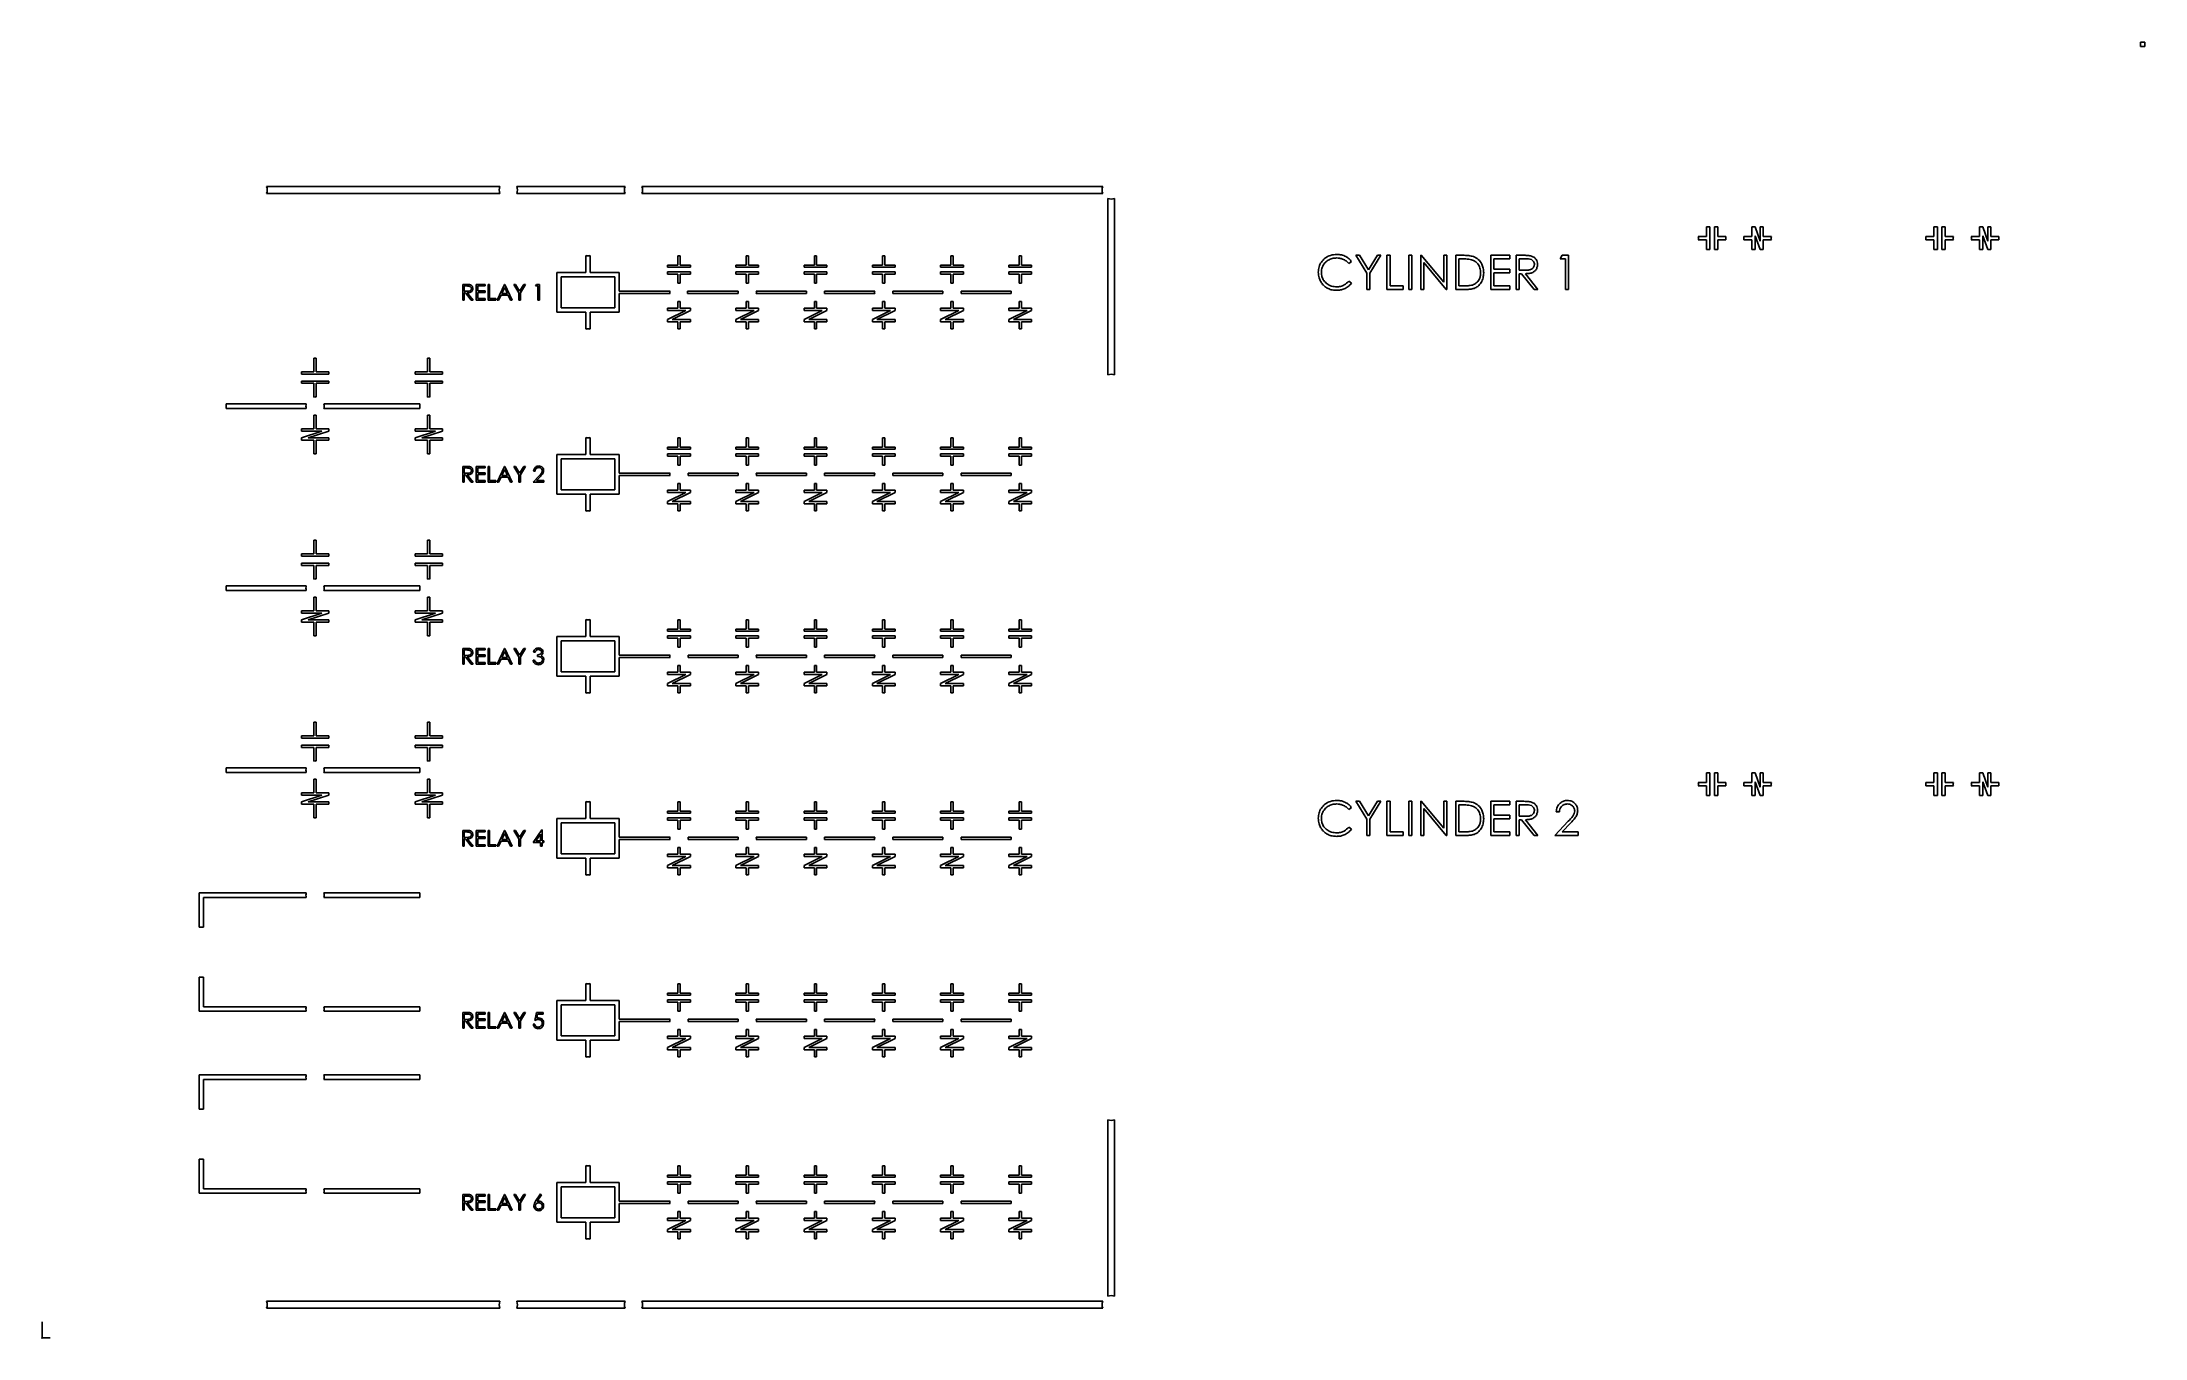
# Model space of a CAD drawing. Header units: millimetres. Extents: x -148 to 776, y -1017 to -448.
import ezdxf

# ---------------------------------------------------------------- set-up
doc = ezdxf.new("R2010")
doc.units = ezdxf.units.MM
doc.header["$PDSIZE"] = -1

msp = doc.modelspace()

# ---------------------------------------------------------------- linework, layer by layer
at = {"color": 7, "linetype": 'Continuous', "lineweight": 25}
for p, q in [((774.08, -447.82), (774.08, -449.82)), ((776.08, -447.82), (774.08, -447.82)), ((774.08, -449.82), (776.08, -449.82)), ((776.08, -449.82), (776.08, -447.82)), ((-49.61, -511.32), (52.98, -511.32)), ((-49.61, -514.32), (52.98, -514.32)), ((60.39, -511.32), (107.98, -511.32)), ((60.39, -514.32), (107.98, -514.32)), ((115.39, -511.32), (317.98, -511.32)), ((115.39, -514.32), (317.98, -514.32)), ((320.18, -516.52), (320.18, -594.11)), ((323.18, -516.52), (323.18, -594.11)), ((579.76, -533.3), (583.33, -533.3)), ((579.76, -534.8), (583.33, -534.8)), ((583.33, -533.3), (583.33, -529.05)), ((583.33, -529.05), (584.83, -529.05)), ((583.33, -539.05), (583.33, -534.8)), ((584.83, -529.05), (584.83, -539.05)), ((586.83, -529.05), (586.83, -539.05)), ((588.33, -529.05), (586.83, -529.05)), ((588.33, -533.3), (588.33, -529.05)), ((591.9, -533.3), (588.33, -533.3)), ((588.33, -539.05), (588.33, -534.8)), ((591.9, -534.8), (588.33, -534.8)), ((599.76, -533.3), (603.33, -533.3)), ((599.76, -534.8), (603.33, -534.8)), ((603.33, -533.3), (603.33, -529.05)), ((603.33, -529.05), (604.77, -529.05)), ((603.33, -539.05), (603.33, -534.8)), ((604.77, -529.05), (607.01, -535.33)), ((607.01, -539.05), (604.77, -532.97)), ((604.77, -532.97), (604.77, -539.05)), ((607.01, -529.05), (607.01, -535.33)), ((608.33, -529.05), (607.01, -529.05)), ((608.33, -533.3), (608.33, -529.05)), ((611.9, -533.3), (608.33, -533.3)), ((611.9, -534.8), (608.33, -534.8)), ((608.33, -539.05), (608.33, -534.8)), ((679.76, -533.3), (683.33, -533.3)), ((679.76, -534.8), (683.33, -534.8)), ((683.33, -533.3), (683.33, -529.05)), ((683.33, -529.05), (684.83, -529.05)), ((683.33, -539.05), (683.33, -534.8)), ((684.83, -529.05), (684.83, -539.05)), ((686.83, -529.05), (686.83, -539.05)), ((688.33, -529.05), (686.83, -529.05)), ((688.33, -533.3), (688.33, -529.05)), ((691.9, -533.3), (688.33, -533.3)), ((691.9, -534.8), (688.33, -534.8)), ((688.33, -539.05), (688.33, -534.8)), ((699.76, -533.3), (703.33, -533.3)), ((699.76, -534.8), (703.33, -534.8)), ((703.33, -533.3), (703.33, -529.05)), ((703.33, -529.05), (704.77, -529.05)), ((703.33, -539.05), (703.33, -534.8)), ((704.77, -529.05), (707.01, -535.33)), ((704.77, -532.97), (704.77, -539.05)), ((707.01, -539.05), (704.77, -532.97)), ((707.01, -529.05), (707.01, -535.33)), ((708.33, -529.05), (707.01, -529.05)), ((708.33, -533.3), (708.33, -529.05)), ((711.9, -533.3), (708.33, -533.3)), ((711.9, -534.8), (708.33, -534.8)), ((708.33, -539.05), (708.33, -534.8)), ((90.68, -541.69), (90.68, -549.07)), ((92.68, -541.69), (92.68, -549.07)), ((131.18, -541.78), (131.18, -545.82)), ((132.18, -541.78), (132.18, -545.82)), ((161.18, -541.78), (161.18, -545.82)), ((162.18, -541.78), (162.18, -545.82)), ((191.18, -541.78), (191.18, -545.82)), ((192.18, -541.78), (192.18, -545.82)), ((221.18, -541.78), (221.18, -545.82)), ((222.18, -541.78), (222.18, -545.82)), ((251.18, -541.78), (251.18, -545.82)), ((252.18, -541.78), (252.18, -545.82)), ((281.18, -541.78), (281.18, -545.82)), ((282.18, -541.78), (282.18, -545.82)), ((427.33, -544.3), (426.15, -545.2)), ((429.25, -541.55), (430.79, -541.55)), ((434.06, -549.42), (429.25, -541.55)), ((430.79, -541.55), (434.73, -547.99)), ((434.73, -547.99), (438.67, -541.55)), ((440.21, -541.55), (435.4, -549.42)), ((438.67, -541.55), (440.21, -541.55)), ((442.9, -556.55), (442.9, -541.55)), ((442.9, -541.55), (444.25, -541.55)), ((444.25, -541.55), (444.25, -555.01)), ((452.52, -541.55), (453.86, -541.55)), ((452.52, -556.55), (452.52, -541.55)), ((453.86, -541.55), (453.86, -556.55)), ((457.71, -556.55), (457.71, -541.55)), ((457.71, -541.55), (457.99, -541.55)), ((457.99, -541.55), (467.9, -553.36)), ((468.94, -556.55), (459.06, -544.77)), ((459.06, -544.77), (459.06, -556.55)), ((467.9, -541.55), (469.25, -541.55)), ((467.9, -553.36), (467.9, -541.55)), ((469.25, -541.55), (469.25, -556.55)), ((473.1, -556.55), (473.1, -541.55)), ((473.1, -541.55), (476.12, -541.55)), ((475.5, -543.09), (474.44, -543.09)), ((474.44, -543.09), (474.44, -555.01)), ((488.48, -556.55), (488.48, -541.55)), ((488.48, -541.55), (496.94, -541.55)), ((496.94, -543.09), (489.83, -543.09)), ((489.83, -543.09), (489.83, -547.7)), ((496.94, -541.55), (496.94, -543.09)), ((499.63, -541.55), (502.64, -541.55)), ((499.63, -556.55), (499.63, -541.55)), ((500.98, -543.09), (500.98, -548.09)), ((503.79, -543.09), (500.98, -543.09)), ((519.06, -543.09), (519.94, -541.55)), ((521.36, -543.09), (519.06, -543.09)), ((519.94, -541.55), (522.71, -541.55)), ((521.36, -556.55), (521.36, -543.09)), ((522.71, -541.55), (522.71, -556.55)), ((584.83, -539.05), (583.33, -539.05)), ((586.83, -539.05), (588.33, -539.05)), ((604.77, -539.05), (603.33, -539.05)), ((607.01, -539.05), (608.33, -539.05)), ((684.83, -539.05), (683.33, -539.05)), ((686.83, -539.05), (688.33, -539.05)), ((704.77, -539.05), (703.33, -539.05)), ((707.01, -539.05), (708.33, -539.05)), ((36.64, -554.32), (38.04, -554.32)), ((36.64, -561.32), (36.64, -554.32)), ((42.56, -554.32), (46.51, -554.32)), ((42.56, -561.32), (42.56, -554.32)), ((46.51, -554.32), (46.51, -555.03)), ((47.77, -554.32), (48.4, -554.32)), ((47.77, -561.32), (47.77, -554.32)), ((48.4, -554.32), (48.4, -560.6)), ((51.72, -561.32), (55.04, -554.32)), ((55.04, -554.32), (55.13, -554.32)), ((55.13, -554.32), (58.36, -561.32)), ((59.07, -554.32), (59.79, -554.32)), ((61.32, -557.99), (59.07, -554.32)), ((59.79, -554.32), (61.63, -557.32)), ((61.63, -557.32), (63.47, -554.32)), ((64.19, -554.32), (61.95, -557.99)), ((63.47, -554.32), (64.19, -554.32)), ((68.59, -555.03), (69, -554.32)), ((69, -554.32), (70.29, -554.32)), ((70.29, -554.32), (70.29, -561.32)), ((77.93, -566.57), (77.93, -549.07)), ((77.93, -549.07), (90.68, -549.07)), ((79.93, -564.57), (79.93, -551.07)), ((79.93, -551.07), (103.43, -551.07)), ((92.68, -549.07), (105.43, -549.07)), ((103.43, -564.57), (103.43, -551.07)), ((105.43, -557.32), (105.43, -549.07)), ((126.68, -546.82), (126.68, -545.82)), ((126.68, -545.82), (131.18, -545.82)), ((136.68, -546.82), (126.68, -546.82)), ((126.68, -548.82), (126.68, -549.82)), ((136.68, -548.82), (126.68, -548.82)), ((126.68, -549.82), (131.18, -549.82)), ((131.18, -553.85), (131.18, -549.82)), ((132.18, -545.82), (136.68, -545.82)), ((132.18, -549.82), (136.68, -549.82)), ((132.18, -553.85), (132.18, -549.82)), ((136.68, -545.82), (136.68, -546.82)), ((136.68, -549.82), (136.68, -548.82)), ((156.68, -546.82), (156.68, -545.82)), ((156.68, -545.82), (161.18, -545.82)), ((166.68, -546.82), (156.68, -546.82)), ((156.68, -548.82), (156.68, -549.82)), ((166.68, -548.82), (156.68, -548.82)), ((156.68, -549.82), (161.18, -549.82)), ((161.18, -553.85), (161.18, -549.82)), ((162.18, -545.82), (166.68, -545.82)), ((162.18, -549.82), (166.68, -549.82)), ((162.18, -553.85), (162.18, -549.82)), ((166.68, -545.82), (166.68, -546.82)), ((166.68, -549.82), (166.68, -548.82)), ((186.68, -546.82), (186.68, -545.82)), ((186.68, -545.82), (191.18, -545.82)), ((196.68, -546.82), (186.68, -546.82)), ((186.68, -548.82), (186.68, -549.82)), ((196.68, -548.82), (186.68, -548.82)), ((186.68, -549.82), (191.18, -549.82)), ((191.18, -553.85), (191.18, -549.82)), ((192.18, -545.82), (196.68, -545.82)), ((192.18, -549.82), (196.68, -549.82)), ((192.18, -553.85), (192.18, -549.82)), ((196.68, -545.82), (196.68, -546.82)), ((196.68, -549.82), (196.68, -548.82)), ((216.68, -545.82), (221.18, -545.82)), ((216.68, -546.82), (216.68, -545.82)), ((226.68, -546.82), (216.68, -546.82)), ((216.68, -548.82), (216.68, -549.82)), ((226.68, -548.82), (216.68, -548.82)), ((216.68, -549.82), (221.18, -549.82)), ((221.18, -553.85), (221.18, -549.82)), ((222.18, -545.82), (226.68, -545.82)), ((222.18, -549.82), (226.68, -549.82)), ((222.18, -553.85), (222.18, -549.82)), ((226.68, -545.82), (226.68, -546.82)), ((226.68, -549.82), (226.68, -548.82)), ((246.68, -546.82), (246.68, -545.82)), ((246.68, -545.82), (251.18, -545.82)), ((256.68, -546.82), (246.68, -546.82)), ((246.68, -548.82), (246.68, -549.82)), ((256.68, -548.82), (246.68, -548.82)), ((246.68, -549.82), (251.18, -549.82)), ((251.18, -553.85), (251.18, -549.82)), ((252.18, -545.82), (256.68, -545.82)), ((252.18, -549.82), (256.68, -549.82)), ((252.18, -553.85), (252.18, -549.82)), ((256.68, -545.82), (256.68, -546.82)), ((256.68, -549.82), (256.68, -548.82)), ((276.68, -546.82), (276.68, -545.82)), ((276.68, -545.82), (281.18, -545.82)), ((286.68, -546.82), (276.68, -546.82)), ((276.68, -548.82), (276.68, -549.82)), ((286.68, -548.82), (276.68, -548.82)), ((276.68, -549.82), (281.18, -549.82)), ((281.18, -553.85), (281.18, -549.82)), ((282.18, -545.82), (286.68, -545.82)), ((282.18, -549.82), (286.68, -549.82)), ((282.18, -553.85), (282.18, -549.82)), ((286.68, -545.82), (286.68, -546.82)), ((286.68, -549.82), (286.68, -548.82)), ((426.15, -552.9), (427.33, -553.79)), ((434.06, -556.55), (434.06, -549.42)), ((435.4, -549.42), (435.4, -556.55)), ((489.83, -547.7), (496.94, -547.7)), ((489.83, -549.24), (489.83, -555.01)), ((496.94, -549.24), (489.83, -549.24)), ((496.94, -547.7), (496.94, -549.24)), ((500.98, -548.09), (503.73, -548.11)), ((500.98, -549.63), (500.98, -556.55)), ((502.07, -549.63), (500.98, -549.63)), ((507.58, -556.55), (502.07, -549.63)), ((503.74, -549.63), (509.25, -556.55)), ((37.27, -561.32), (36.64, -561.32)), ((38.58, -555.03), (37.27, -555.03)), ((37.27, -555.03), (37.27, -557.37)), ((37.27, -557.37), (38.55, -557.38)), ((37.78, -558.08), (37.27, -558.08)), ((37.27, -558.08), (37.27, -561.32)), ((40.35, -561.32), (37.78, -558.08)), ((38.55, -558.08), (41.13, -561.32)), ((41.13, -561.32), (40.35, -561.32)), ((46.51, -561.32), (42.56, -561.32)), ((46.51, -555.03), (43.19, -555.03)), ((43.19, -555.03), (43.19, -557.19)), ((43.19, -557.19), (46.51, -557.19)), ((46.51, -557.91), (43.19, -557.91)), ((43.19, -557.91), (43.19, -560.6)), ((43.19, -560.6), (46.51, -560.6)), ((46.51, -557.19), (46.51, -557.91)), ((46.51, -560.6), (46.51, -561.32)), ((51.09, -561.32), (47.77, -561.32)), ((48.4, -560.6), (51.09, -560.6)), ((51.09, -560.6), (51.09, -561.32)), ((52.4, -561.32), (51.72, -561.32)), ((53.47, -559.07), (52.4, -561.32)), ((56.64, -559.07), (53.47, -559.07)), ((55.07, -555.68), (53.81, -558.35)), ((53.81, -558.35), (56.31, -558.35)), ((56.31, -558.35), (55.07, -555.68)), ((57.67, -561.32), (56.64, -559.07)), ((58.36, -561.32), (57.67, -561.32)), ((61.32, -561.32), (61.32, -557.99)), ((61.95, -561.32), (61.32, -561.32)), ((61.95, -557.99), (61.95, -561.32)), ((69.66, -555.03), (68.59, -555.03)), ((69.66, -561.32), (69.66, -555.03)), ((70.29, -561.32), (69.66, -561.32)), ((105.43, -557.32), (127.72, -557.32)), ((105.43, -558.32), (127.72, -558.32)), ((105.43, -566.57), (105.43, -558.32)), ((131.18, -561.78), (131.18, -564.82)), ((132.18, -561.78), (132.18, -564.82)), ((135.43, -557.32), (135.43, -558.32)), ((135.43, -557.32), (157.72, -557.32)), ((135.43, -558.32), (157.72, -558.32)), ((161.18, -561.78), (161.18, -564.82)), ((162.18, -561.78), (162.18, -564.82)), ((165.65, -557.32), (187.72, -557.32)), ((165.65, -558.32), (187.72, -558.32)), ((191.18, -561.78), (191.18, -564.82)), ((192.18, -561.78), (192.18, -564.82)), ((195.65, -557.32), (217.72, -557.32)), ((195.65, -558.32), (217.72, -558.32)), ((221.18, -561.78), (221.18, -564.82)), ((222.18, -561.78), (222.18, -564.82)), ((225.65, -557.32), (247.72, -557.32)), ((225.65, -558.32), (247.72, -558.32)), ((251.18, -561.78), (251.18, -564.82)), ((252.18, -561.78), (252.18, -564.82)), ((255.65, -557.32), (277.72, -557.32)), ((255.65, -558.32), (277.72, -558.32)), ((281.18, -561.78), (281.18, -564.82)), ((282.18, -561.78), (282.18, -564.82)), ((435.4, -556.55), (434.06, -556.55)), ((450.02, -556.55), (442.9, -556.55)), ((444.25, -555.01), (450.02, -555.01)), ((450.02, -555.01), (450.02, -556.55)), ((453.86, -556.55), (452.52, -556.55)), ((459.06, -556.55), (457.71, -556.55)), ((469.25, -556.55), (468.94, -556.55)), ((477.74, -556.55), (473.1, -556.55)), ((474.44, -555.01), (476.16, -555.01)), ((496.94, -556.55), (488.48, -556.55)), ((489.83, -555.01), (496.94, -555.01)), ((496.94, -555.01), (496.94, -556.55)), ((500.98, -556.55), (499.63, -556.55)), ((509.25, -556.55), (507.58, -556.55)), ((522.71, -556.55), (521.36, -556.55)), ((77.93, -566.57), (90.68, -566.57)), ((79.93, -564.57), (103.43, -564.57)), ((90.68, -566.57), (90.68, -573.94)), ((92.68, -566.57), (105.43, -566.57)), ((92.68, -566.57), (92.68, -573.94)), ((126.68, -564.82), (131.18, -564.82)), ((126.68, -565.82), (126.68, -564.82)), ((134.68, -565.82), (126.68, -565.82)), ((126.68, -569.82), (134.68, -565.82)), ((126.68, -569.82), (126.68, -570.82)), ((126.68, -570.82), (131.18, -570.82)), ((136.68, -565.82), (128.68, -569.82)), ((136.68, -569.82), (128.68, -569.82)), ((131.18, -573.85), (131.18, -570.82)), ((132.18, -564.82), (136.68, -564.82)), ((132.18, -570.82), (136.68, -570.82)), ((132.18, -573.85), (132.18, -570.82)), ((136.68, -564.82), (136.68, -565.82)), ((136.68, -570.82), (136.68, -569.82)), ((156.68, -565.82), (156.68, -564.82)), ((156.68, -564.82), (161.18, -564.82)), ((156.68, -569.82), (164.68, -565.82)), ((164.68, -565.82), (156.68, -565.82)), ((156.68, -569.82), (156.68, -570.82)), ((156.68, -570.82), (161.18, -570.82)), ((166.68, -565.82), (158.68, -569.82)), ((166.68, -569.82), (158.68, -569.82)), ((161.18, -573.85), (161.18, -570.82)), ((162.18, -564.82), (166.68, -564.82)), ((162.18, -570.82), (166.68, -570.82)), ((162.18, -573.85), (162.18, -570.82)), ((166.68, -564.82), (166.68, -565.82)), ((166.68, -570.82), (166.68, -569.82)), ((186.68, -564.82), (191.18, -564.82)), ((186.68, -565.82), (186.68, -564.82)), ((194.68, -565.82), (186.68, -565.82)), ((186.68, -569.82), (194.68, -565.82)), ((186.68, -569.82), (186.68, -570.82)), ((186.68, -570.82), (191.18, -570.82)), ((196.68, -565.82), (188.68, -569.82)), ((196.68, -569.82), (188.68, -569.82)), ((191.18, -573.85), (191.18, -570.82)), ((192.18, -564.82), (196.68, -564.82)), ((192.18, -570.82), (196.68, -570.82)), ((192.18, -573.85), (192.18, -570.82)), ((196.68, -564.82), (196.68, -565.82)), ((196.68, -570.82), (196.68, -569.82)), ((216.68, -565.82), (216.68, -564.82)), ((216.68, -564.82), (221.18, -564.82)), ((216.68, -569.82), (224.68, -565.82)), ((224.68, -565.82), (216.68, -565.82)), ((216.68, -569.82), (216.68, -570.82)), ((216.68, -570.82), (221.18, -570.82)), ((226.68, -565.82), (218.68, -569.82)), ((226.68, -569.82), (218.68, -569.82)), ((221.18, -573.85), (221.18, -570.82)), ((222.18, -564.82), (226.68, -564.82)), ((222.18, -570.82), (226.68, -570.82)), ((222.18, -573.85), (222.18, -570.82)), ((226.68, -564.82), (226.68, -565.82)), ((226.68, -570.82), (226.68, -569.82)), ((246.68, -565.82), (246.68, -564.82)), ((246.68, -564.82), (251.18, -564.82)), ((254.68, -565.82), (246.68, -565.82)), ((246.68, -569.82), (254.68, -565.82)), ((246.68, -569.82), (246.68, -570.82)), ((246.68, -570.82), (251.18, -570.82)), ((256.68, -565.82), (248.68, -569.82)), ((256.68, -569.82), (248.68, -569.82)), ((251.18, -573.85), (251.18, -570.82)), ((252.18, -564.82), (256.68, -564.82)), ((252.18, -570.82), (256.68, -570.82)), ((252.18, -573.85), (252.18, -570.82)), ((256.68, -564.82), (256.68, -565.82)), ((256.68, -570.82), (256.68, -569.82)), ((276.68, -565.82), (276.68, -564.82)), ((276.68, -564.82), (281.18, -564.82)), ((276.68, -569.82), (284.68, -565.82)), ((284.68, -565.82), (276.68, -565.82)), ((276.68, -569.82), (276.68, -570.82)), ((276.68, -570.82), (281.18, -570.82)), ((286.68, -565.82), (278.68, -569.82)), ((286.68, -569.82), (278.68, -569.82)), ((281.18, -573.85), (281.18, -570.82)), ((282.18, -564.82), (286.68, -564.82)), ((282.18, -570.82), (286.68, -570.82)), ((282.18, -573.85), (282.18, -570.82)), ((286.68, -564.82), (286.68, -565.82)), ((286.68, -570.82), (286.68, -569.82)), ((-28.82, -586.78), (-28.82, -592.82)), ((-27.82, -586.78), (-27.82, -592.82)), ((21.18, -586.78), (21.18, -592.82)), ((22.18, -586.78), (22.18, -592.82)), ((-34.32, -593.82), (-34.32, -592.82)), ((-34.32, -592.82), (-28.82, -592.82)), ((-22.32, -593.82), (-34.32, -593.82)), ((-22.32, -596.82), (-34.32, -596.82)), ((-34.32, -596.82), (-34.32, -597.82)), ((-34.32, -597.82), (-28.82, -597.82)), ((-28.82, -603.85), (-28.82, -597.82)), ((-27.82, -592.82), (-22.32, -592.82)), ((-27.82, -597.82), (-22.32, -597.82)), ((-27.82, -603.85), (-27.82, -597.82)), ((-22.32, -592.82), (-22.32, -593.82)), ((-22.32, -597.82), (-22.32, -596.82)), ((15.68, -593.82), (15.68, -592.82)), ((15.68, -592.82), (21.18, -592.82)), ((27.68, -593.82), (15.68, -593.82)), ((15.68, -596.82), (15.68, -597.82)), ((27.68, -596.82), (15.68, -596.82)), ((15.68, -597.82), (21.18, -597.82)), ((21.18, -603.85), (21.18, -597.82)), ((22.18, -592.82), (27.68, -592.82)), ((22.18, -597.82), (27.68, -597.82)), ((22.18, -603.85), (22.18, -597.82)), ((27.68, -592.82), (27.68, -593.82)), ((27.68, -597.82), (27.68, -596.82)), ((-67.36, -606.82), (-32.19, -606.82)), ((-32.19, -608.82), (-67.36, -608.82)), ((-24.44, -606.82), (17.81, -606.82)), ((-24.44, -608.82), (17.81, -608.82)), ((-34.32, -618.82), (-34.32, -617.82)), ((-34.32, -617.82), (-28.82, -617.82)), ((-34.32, -621.82), (-25.32, -618.82)), ((-25.32, -618.82), (-34.32, -618.82)), ((-22.32, -618.82), (-31.32, -621.82)), ((-28.82, -617.82), (-28.82, -611.78)), ((-27.82, -611.78), (-27.82, -617.82)), ((-27.82, -617.82), (-22.32, -617.82)), ((-22.32, -617.82), (-22.32, -618.82)), ((15.68, -618.82), (15.68, -617.82)), ((15.68, -617.82), (21.18, -617.82)), ((15.68, -621.82), (24.68, -618.82)), ((24.68, -618.82), (15.68, -618.82)), ((27.68, -618.82), (18.68, -621.82)), ((21.18, -617.82), (21.18, -611.78)), ((22.18, -611.78), (22.18, -617.82)), ((22.18, -617.82), (27.68, -617.82)), ((27.68, -617.82), (27.68, -618.82)), ((-34.32, -622.82), (-34.32, -621.82)), ((-28.82, -622.82), (-34.32, -622.82)), ((-31.32, -621.82), (-22.32, -621.82)), ((-28.82, -628.85), (-28.82, -622.82)), ((-22.32, -622.82), (-27.82, -622.82)), ((-27.82, -622.82), (-27.82, -628.85)), ((-22.32, -621.82), (-22.32, -622.82)), ((15.68, -622.82), (15.68, -621.82)), ((21.18, -622.82), (15.68, -622.82)), ((18.68, -621.82), (27.68, -621.82)), ((21.18, -628.85), (21.18, -622.82)), ((27.68, -622.82), (22.18, -622.82)), ((22.18, -622.82), (22.18, -628.85)), ((27.68, -621.82), (27.68, -622.82)), ((90.68, -621.69), (90.68, -629.07)), ((92.68, -621.69), (92.68, -629.07)), ((126.68, -625.82), (131.18, -625.82)), ((126.68, -626.82), (126.68, -625.82)), ((136.68, -626.82), (126.68, -626.82)), ((131.18, -621.78), (131.18, -625.82)), ((132.18, -621.78), (132.18, -625.82)), ((132.18, -625.82), (136.68, -625.82)), ((136.68, -625.82), (136.68, -626.82)), ((156.68, -626.82), (156.68, -625.82)), ((156.68, -625.82), (161.18, -625.82)), ((166.68, -626.82), (156.68, -626.82)), ((161.18, -621.78), (161.18, -625.82)), ((162.18, -621.78), (162.18, -625.82)), ((162.18, -625.82), (166.68, -625.82)), ((166.68, -625.82), (166.68, -626.82)), ((186.68, -626.82), (186.68, -625.82)), ((186.68, -625.82), (191.18, -625.82)), ((196.68, -626.82), (186.68, -626.82)), ((191.18, -621.78), (191.18, -625.82)), ((192.18, -621.78), (192.18, -625.82)), ((192.18, -625.82), (196.68, -625.82)), ((196.68, -625.82), (196.68, -626.82)), ((216.68, -625.82), (221.18, -625.82)), ((216.68, -626.82), (216.68, -625.82)), ((226.68, -626.82), (216.68, -626.82)), ((221.18, -621.78), (221.18, -625.82)), ((222.18, -621.78), (222.18, -625.82)), ((222.18, -625.82), (226.68, -625.82)), ((226.68, -625.82), (226.68, -626.82)), ((246.68, -626.82), (246.68, -625.82)), ((246.68, -625.82), (251.18, -625.82)), ((256.68, -626.82), (246.68, -626.82)), ((251.18, -621.78), (251.18, -625.82)), ((252.18, -621.78), (252.18, -625.82)), ((252.18, -625.82), (256.68, -625.82)), ((256.68, -625.82), (256.68, -626.82)), ((276.68, -625.82), (281.18, -625.82)), ((276.68, -626.82), (276.68, -625.82)), ((286.68, -626.82), (276.68, -626.82)), ((281.18, -621.78), (281.18, -625.82)), ((282.18, -621.78), (282.18, -625.82)), ((282.18, -625.82), (286.68, -625.82)), ((286.68, -625.82), (286.68, -626.82)), ((36.64, -641.32), (36.64, -634.32)), ((36.64, -634.32), (38.04, -634.32)), ((38.58, -635.03), (37.27, -635.03)), ((37.27, -635.03), (37.27, -637.37)), ((37.27, -637.37), (38.55, -637.38)), ((42.56, -634.32), (46.51, -634.32)), ((42.56, -641.32), (42.56, -634.32)), ((46.51, -635.03), (43.19, -635.03)), ((43.19, -635.03), (43.19, -637.19)), ((43.19, -637.19), (46.51, -637.19)), ((46.51, -634.32), (46.51, -635.03)), ((46.51, -637.19), (46.51, -637.91)), ((47.77, -641.32), (47.77, -634.32)), ((47.77, -634.32), (48.4, -634.32)), ((48.4, -634.32), (48.4, -640.6)), ((51.72, -641.32), (55.04, -634.32)), ((55.07, -635.68), (53.81, -638.35)), ((55.04, -634.32), (55.13, -634.32)), ((56.31, -638.35), (55.07, -635.68)), ((55.13, -634.32), (58.36, -641.32)), ((61.32, -637.99), (59.07, -634.32)), ((59.07, -634.32), (59.79, -634.32)), ((59.79, -634.32), (61.63, -637.32)), ((61.63, -637.32), (63.47, -634.32)), ((64.19, -634.32), (61.95, -637.99)), ((63.47, -634.32), (64.19, -634.32)), ((68.41, -636.47), (67.78, -636.47)), ((77.93, -646.57), (77.93, -629.07)), ((77.93, -629.07), (90.68, -629.07)), ((79.93, -631.07), (103.43, -631.07)), ((79.93, -644.57), (79.93, -631.07)), ((92.68, -629.07), (105.43, -629.07)), ((103.43, -644.57), (103.43, -631.07)), ((105.43, -637.32), (105.43, -629.07)), ((105.43, -637.32), (127.72, -637.32)), ((126.68, -628.82), (126.68, -629.82)), ((136.68, -628.82), (126.68, -628.82)), ((126.68, -629.82), (131.18, -629.82)), ((131.18, -633.85), (131.18, -629.82)), ((132.18, -633.85), (132.18, -629.82)), ((132.18, -629.82), (136.68, -629.82)), ((157.72, -637.32), (135.65, -637.32)), ((136.68, -629.82), (136.68, -628.82)), ((156.68, -628.82), (156.68, -629.82)), ((166.68, -628.82), (156.68, -628.82)), ((156.68, -629.82), (161.18, -629.82)), ((161.18, -633.85), (161.18, -629.82)), ((162.18, -629.82), (166.68, -629.82)), ((162.18, -633.85), (162.18, -629.82)), ((187.72, -637.32), (165.65, -637.32)), ((166.68, -629.82), (166.68, -628.82)), ((196.68, -628.82), (186.68, -628.82)), ((186.68, -628.82), (186.68, -629.82)), ((186.68, -629.82), (191.18, -629.82)), ((191.18, -633.85), (191.18, -629.82)), ((192.18, -633.85), (192.18, -629.82)), ((192.18, -629.82), (196.68, -629.82)), ((217.72, -637.32), (195.65, -637.32)), ((196.68, -629.82), (196.68, -628.82)), ((226.68, -628.82), (216.68, -628.82)), ((216.68, -628.82), (216.68, -629.82)), ((216.68, -629.82), (221.18, -629.82)), ((221.18, -633.85), (221.18, -629.82)), ((222.18, -629.82), (226.68, -629.82)), ((222.18, -633.85), (222.18, -629.82)), ((247.72, -637.32), (225.65, -637.32)), ((226.68, -629.82), (226.68, -628.82)), ((246.68, -628.82), (246.68, -629.82)), ((256.68, -628.82), (246.68, -628.82)), ((246.68, -629.82), (251.18, -629.82)), ((251.18, -633.85), (251.18, -629.82)), ((252.18, -629.82), (256.68, -629.82)), ((252.18, -633.85), (252.18, -629.82)), ((277.72, -637.32), (255.65, -637.32)), ((256.68, -629.82), (256.68, -628.82)), ((276.68, -628.82), (276.68, -629.82)), ((286.68, -628.82), (276.68, -628.82)), ((276.68, -629.82), (281.18, -629.82)), ((281.18, -633.85), (281.18, -629.82)), ((282.18, -629.82), (286.68, -629.82)), ((282.18, -633.85), (282.18, -629.82)), ((286.68, -629.82), (286.68, -628.82)), ((37.27, -641.32), (36.64, -641.32)), ((37.78, -638.08), (37.27, -638.08)), ((37.27, -638.08), (37.27, -641.32)), ((40.35, -641.32), (37.78, -638.08)), ((38.55, -638.08), (41.13, -641.32)), ((41.13, -641.32), (40.35, -641.32)), ((46.51, -641.32), (42.56, -641.32)), ((46.51, -637.91), (43.19, -637.91)), ((43.19, -637.91), (43.19, -640.6)), ((43.19, -640.6), (46.51, -640.6)), ((46.51, -640.6), (46.51, -641.32)), ((51.09, -641.32), (47.77, -641.32)), ((48.4, -640.6), (51.09, -640.6)), ((51.09, -640.6), (51.09, -641.32)), ((52.4, -641.32), (51.72, -641.32)), ((53.47, -639.07), (52.4, -641.32)), ((56.64, -639.07), (53.47, -639.07)), ((53.81, -638.35), (56.31, -638.35)), ((57.67, -641.32), (56.64, -639.07)), ((58.36, -641.32), (57.67, -641.32)), ((61.32, -641.32), (61.32, -637.99)), ((61.95, -641.32), (61.32, -641.32)), ((61.95, -637.99), (61.95, -641.32)), ((67.51, -641.32), (70.23, -638.42)), ((72.27, -641.32), (67.51, -641.32)), ((70.76, -638.73), (69.01, -640.6)), ((69.01, -640.6), (72.27, -640.6)), ((72.27, -640.6), (72.27, -641.32)), ((77.93, -646.57), (90.68, -646.57)), ((79.93, -644.57), (103.43, -644.57)), ((90.68, -646.57), (90.68, -653.94)), ((92.68, -646.57), (105.43, -646.57)), ((92.68, -646.57), (92.68, -653.94)), ((105.43, -638.32), (127.72, -638.32)), ((105.43, -646.57), (105.43, -638.32)), ((126.68, -645.82), (126.68, -644.82)), ((126.68, -644.82), (131.18, -644.82)), ((126.68, -649.82), (134.68, -645.82)), ((134.68, -645.82), (126.68, -645.82)), ((136.68, -645.82), (128.68, -649.82)), ((131.18, -641.78), (131.18, -644.82)), ((132.18, -641.78), (132.18, -644.82)), ((132.18, -644.82), (136.68, -644.82)), ((135.65, -638.32), (157.72, -638.32)), ((136.68, -644.82), (136.68, -645.82)), ((156.68, -644.82), (161.18, -644.82)), ((156.68, -645.82), (156.68, -644.82)), ((156.68, -649.82), (164.68, -645.82)), ((164.68, -645.82), (156.68, -645.82)), ((166.68, -645.82), (158.68, -649.82)), ((161.18, -641.78), (161.18, -644.82)), ((162.18, -641.78), (162.18, -644.82)), ((162.18, -644.82), (166.68, -644.82)), ((165.65, -638.32), (187.72, -638.32)), ((166.68, -644.82), (166.68, -645.82)), ((186.68, -645.82), (186.68, -644.82)), ((186.68, -644.82), (191.18, -644.82)), ((186.68, -649.82), (194.68, -645.82)), ((194.68, -645.82), (186.68, -645.82)), ((196.68, -645.82), (188.68, -649.82)), ((191.18, -641.78), (191.18, -644.82)), ((192.18, -641.78), (192.18, -644.82)), ((192.18, -644.82), (196.68, -644.82)), ((195.65, -638.32), (217.72, -638.32)), ((196.68, -644.82), (196.68, -645.82)), ((216.68, -645.82), (216.68, -644.82)), ((216.68, -644.82), (221.18, -644.82)), ((216.68, -649.82), (224.68, -645.82)), ((224.68, -645.82), (216.68, -645.82)), ((226.68, -645.82), (218.68, -649.82)), ((221.18, -641.78), (221.18, -644.82)), ((222.18, -641.78), (222.18, -644.82)), ((222.18, -644.82), (226.68, -644.82)), ((225.65, -638.32), (247.72, -638.32)), ((226.68, -644.82), (226.68, -645.82)), ((246.68, -645.82), (246.68, -644.82)), ((246.68, -644.82), (251.18, -644.82)), ((254.68, -645.82), (246.68, -645.82)), ((246.68, -649.82), (254.68, -645.82)), ((256.68, -645.82), (248.68, -649.82)), ((251.18, -641.78), (251.18, -644.82)), ((252.18, -641.78), (252.18, -644.82)), ((252.18, -644.82), (256.68, -644.82)), ((255.65, -638.32), (277.72, -638.32)), ((256.68, -644.82), (256.68, -645.82)), ((276.68, -645.82), (276.68, -644.82)), ((276.68, -644.82), (281.18, -644.82)), ((276.68, -649.82), (284.68, -645.82)), ((284.68, -645.82), (276.68, -645.82)), ((286.68, -645.82), (278.68, -649.82)), ((281.18, -641.78), (281.18, -644.82)), ((282.18, -641.78), (282.18, -644.82)), ((282.18, -644.82), (286.68, -644.82)), ((286.68, -644.82), (286.68, -645.82)), ((126.68, -649.82), (126.68, -650.82)), ((126.68, -650.82), (131.18, -650.82)), ((136.68, -649.82), (128.68, -649.82)), ((131.18, -653.85), (131.18, -650.82)), ((132.18, -650.82), (136.68, -650.82)), ((132.18, -653.85), (132.18, -650.82)), ((136.68, -650.82), (136.68, -649.82)), ((156.68, -649.82), (156.68, -650.82)), ((156.68, -650.82), (161.18, -650.82)), ((166.68, -649.82), (158.68, -649.82)), ((161.18, -653.85), (161.18, -650.82)), ((162.18, -650.82), (166.68, -650.82)), ((162.18, -653.85), (162.18, -650.82)), ((166.68, -650.82), (166.68, -649.82)), ((186.68, -649.82), (186.68, -650.82)), ((186.68, -650.82), (191.18, -650.82)), ((196.68, -649.82), (188.68, -649.82)), ((191.18, -653.85), (191.18, -650.82)), ((192.18, -650.82), (196.68, -650.82)), ((192.18, -653.85), (192.18, -650.82)), ((196.68, -650.82), (196.68, -649.82)), ((216.68, -649.82), (216.68, -650.82)), ((216.68, -650.82), (221.18, -650.82)), ((226.68, -649.82), (218.68, -649.82)), ((221.18, -653.85), (221.18, -650.82)), ((222.18, -650.82), (226.68, -650.82)), ((222.18, -653.85), (222.18, -650.82)), ((226.68, -650.82), (226.68, -649.82)), ((246.68, -649.82), (246.68, -650.82)), ((246.68, -650.82), (251.18, -650.82)), ((256.68, -649.82), (248.68, -649.82)), ((251.18, -653.85), (251.18, -650.82)), ((252.18, -650.82), (256.68, -650.82)), ((252.18, -653.85), (252.18, -650.82)), ((256.68, -650.82), (256.68, -649.82)), ((276.68, -649.82), (276.68, -650.82)), ((276.68, -650.82), (281.18, -650.82)), ((286.68, -649.82), (278.68, -649.82)), ((281.18, -653.85), (281.18, -650.82)), ((282.18, -650.82), (286.68, -650.82)), ((282.18, -653.85), (282.18, -650.82)), ((286.68, -650.82), (286.68, -649.82)), ((-34.32, -673.82), (-34.32, -672.82)), ((-34.32, -672.82), (-28.82, -672.82)), ((-22.32, -673.82), (-34.32, -673.82)), ((-28.82, -666.78), (-28.82, -672.82)), ((-27.82, -666.78), (-27.82, -672.82)), ((-27.82, -672.82), (-22.32, -672.82)), ((-22.32, -672.82), (-22.32, -673.82)), ((15.68, -673.82), (15.68, -672.82)), ((15.68, -672.82), (21.18, -672.82)), ((27.68, -673.82), (15.68, -673.82)), ((21.18, -666.78), (21.18, -672.82)), ((22.18, -666.78), (22.18, -672.82)), ((22.18, -672.82), (27.68, -672.82)), ((27.68, -672.82), (27.68, -673.82)), ((-34.32, -676.82), (-34.32, -677.82)), ((-22.32, -676.82), (-34.32, -676.82)), ((-34.32, -677.82), (-28.82, -677.82)), ((-28.82, -683.85), (-28.82, -677.82)), ((-27.82, -677.82), (-22.32, -677.82)), ((-27.82, -683.85), (-27.82, -677.82)), ((-22.32, -677.82), (-22.32, -676.82)), ((15.68, -676.82), (15.68, -677.82)), ((27.68, -676.82), (15.68, -676.82)), ((15.68, -677.82), (21.18, -677.82)), ((21.18, -683.85), (21.18, -677.82)), ((22.18, -677.82), (27.68, -677.82)), ((22.18, -683.85), (22.18, -677.82)), ((27.68, -677.82), (27.68, -676.82)), ((-32.19, -686.82), (-67.36, -686.82)), ((-67.36, -688.82), (-32.19, -688.82)), ((-28.82, -697.82), (-28.82, -691.78)), ((-27.82, -691.78), (-27.82, -697.82)), ((17.81, -686.82), (-24.44, -686.82)), ((-24.44, -688.82), (17.81, -688.82)), ((21.18, -697.82), (21.18, -691.78)), ((22.18, -691.78), (22.18, -697.82)), ((-34.32, -698.82), (-34.32, -697.82)), ((-34.32, -697.82), (-28.82, -697.82)), ((-34.32, -701.82), (-25.32, -698.82)), ((-25.32, -698.82), (-34.32, -698.82)), ((-34.32, -702.82), (-34.32, -701.82)), ((-22.32, -698.82), (-31.32, -701.82)), ((-31.32, -701.82), (-22.32, -701.82)), ((-27.82, -697.82), (-22.32, -697.82)), ((-22.32, -697.82), (-22.32, -698.82)), ((-22.32, -701.82), (-22.32, -702.82)), ((15.68, -698.82), (15.68, -697.82)), ((15.68, -697.82), (21.18, -697.82)), ((15.68, -701.82), (24.68, -698.82)), ((24.68, -698.82), (15.68, -698.82)), ((15.68, -702.82), (15.68, -701.82)), ((27.68, -698.82), (18.68, -701.82)), ((18.68, -701.82), (27.68, -701.82)), ((22.18, -697.82), (27.68, -697.82)), ((27.68, -697.82), (27.68, -698.82)), ((27.68, -701.82), (27.68, -702.82)), ((90.68, -701.69), (90.68, -709.07)), ((92.68, -701.69), (92.68, -709.07)), ((131.18, -701.78), (131.18, -705.82)), ((132.18, -701.78), (132.18, -705.82)), ((161.18, -701.78), (161.18, -705.82)), ((162.18, -701.78), (162.18, -705.82)), ((191.18, -701.78), (191.18, -705.82)), ((192.18, -701.78), (192.18, -705.82)), ((221.18, -701.78), (221.18, -705.82)), ((222.18, -701.78), (222.18, -705.82)), ((251.18, -701.78), (251.18, -705.82)), ((252.18, -701.78), (252.18, -705.82)), ((281.18, -701.78), (281.18, -705.82)), ((282.18, -701.78), (282.18, -705.82)), ((-28.82, -702.82), (-34.32, -702.82)), ((-28.82, -708.85), (-28.82, -702.82)), ((-22.32, -702.82), (-27.82, -702.82)), ((-27.82, -702.82), (-27.82, -708.85)), ((21.18, -702.82), (15.68, -702.82)), ((21.18, -708.85), (21.18, -702.82)), ((27.68, -702.82), (22.18, -702.82)), ((22.18, -702.82), (22.18, -708.85)), ((77.93, -709.07), (90.68, -709.07)), ((77.93, -726.57), (77.93, -709.07)), ((79.93, -711.07), (103.43, -711.07)), ((79.93, -724.57), (79.93, -711.07)), ((92.68, -709.07), (105.43, -709.07)), ((103.43, -724.57), (103.43, -711.07)), ((105.43, -717.32), (105.43, -709.07)), ((126.68, -706.82), (126.68, -705.82)), ((126.68, -705.82), (131.18, -705.82)), ((136.68, -706.82), (126.68, -706.82)), ((126.68, -708.82), (126.68, -709.82)), ((136.68, -708.82), (126.68, -708.82)), ((126.68, -709.82), (131.18, -709.82)), ((131.18, -713.85), (131.18, -709.82)), ((132.18, -705.82), (136.68, -705.82)), ((132.18, -713.85), (132.18, -709.82)), ((132.18, -709.82), (136.68, -709.82)), ((136.68, -705.82), (136.68, -706.82)), ((136.68, -709.82), (136.68, -708.82)), ((156.68, -705.82), (161.18, -705.82)), ((156.68, -706.82), (156.68, -705.82)), ((166.68, -706.82), (156.68, -706.82)), ((166.68, -708.82), (156.68, -708.82)), ((156.68, -708.82), (156.68, -709.82)), ((156.68, -709.82), (161.18, -709.82)), ((161.18, -713.85), (161.18, -709.82)), ((162.18, -705.82), (166.68, -705.82)), ((162.18, -713.85), (162.18, -709.82)), ((162.18, -709.82), (166.68, -709.82)), ((166.68, -705.82), (166.68, -706.82)), ((166.68, -709.82), (166.68, -708.82)), ((186.68, -705.82), (191.18, -705.82)), ((186.68, -706.82), (186.68, -705.82)), ((196.68, -706.82), (186.68, -706.82)), ((196.68, -708.82), (186.68, -708.82)), ((186.68, -708.82), (186.68, -709.82)), ((186.68, -709.82), (191.18, -709.82)), ((191.18, -713.85), (191.18, -709.82)), ((192.18, -705.82), (196.68, -705.82)), ((192.18, -709.82), (196.68, -709.82)), ((192.18, -713.85), (192.18, -709.82)), ((196.68, -705.82), (196.68, -706.82)), ((196.68, -709.82), (196.68, -708.82)), ((216.68, -705.82), (221.18, -705.82)), ((216.68, -706.82), (216.68, -705.82)), ((226.68, -706.82), (216.68, -706.82)), ((216.68, -708.82), (216.68, -709.82)), ((226.68, -708.82), (216.68, -708.82)), ((216.68, -709.82), (221.18, -709.82)), ((221.18, -713.85), (221.18, -709.82)), ((222.18, -705.82), (226.68, -705.82)), ((222.18, -709.82), (226.68, -709.82)), ((222.18, -713.85), (222.18, -709.82)), ((226.68, -705.82), (226.68, -706.82)), ((226.68, -709.82), (226.68, -708.82)), ((246.68, -706.82), (246.68, -705.82)), ((246.68, -705.82), (251.18, -705.82)), ((256.68, -706.82), (246.68, -706.82)), ((246.68, -708.82), (246.68, -709.82)), ((256.68, -708.82), (246.68, -708.82)), ((246.68, -709.82), (251.18, -709.82)), ((251.18, -713.85), (251.18, -709.82)), ((252.18, -705.82), (256.68, -705.82)), ((252.18, -709.82), (256.68, -709.82)), ((252.18, -713.85), (252.18, -709.82)), ((256.68, -705.82), (256.68, -706.82)), ((256.68, -709.82), (256.68, -708.82)), ((276.68, -706.82), (276.68, -705.82)), ((276.68, -705.82), (281.18, -705.82)), ((286.68, -706.82), (276.68, -706.82)), ((276.68, -708.82), (276.68, -709.82)), ((286.68, -708.82), (276.68, -708.82)), ((276.68, -709.82), (281.18, -709.82)), ((281.18, -713.85), (281.18, -709.82)), ((282.18, -705.82), (286.68, -705.82)), ((282.18, -709.82), (286.68, -709.82)), ((282.18, -713.85), (282.18, -709.82)), ((286.68, -705.82), (286.68, -706.82)), ((286.68, -709.82), (286.68, -708.82)), ((36.64, -721.32), (36.64, -714.32)), ((36.64, -714.32), (38.04, -714.32)), ((37.27, -715.03), (37.27, -717.37)), ((38.58, -715.03), (37.27, -715.03)), ((37.27, -717.37), (38.55, -717.38)), ((37.27, -718.08), (37.27, -721.32)), ((37.78, -718.08), (37.27, -718.08)), ((40.35, -721.32), (37.78, -718.08)), ((38.55, -718.08), (41.13, -721.32)), ((42.56, -714.32), (46.51, -714.32)), ((42.56, -721.32), (42.56, -714.32)), ((46.51, -715.03), (43.19, -715.03)), ((43.19, -715.03), (43.19, -717.19)), ((43.19, -717.19), (46.51, -717.19)), ((43.19, -717.91), (43.19, -720.6)), ((46.51, -717.91), (43.19, -717.91)), ((43.19, -720.6), (46.51, -720.6)), ((46.51, -714.32), (46.51, -715.03)), ((46.51, -717.19), (46.51, -717.91)), ((46.51, -720.6), (46.51, -721.32)), ((47.77, -714.32), (48.4, -714.32)), ((47.77, -721.32), (47.77, -714.32)), ((48.4, -714.32), (48.4, -720.6)), ((48.4, -720.6), (51.09, -720.6)), ((51.09, -720.6), (51.09, -721.32)), ((51.72, -721.32), (55.04, -714.32)), ((53.47, -719.07), (52.4, -721.32)), ((56.64, -719.07), (53.47, -719.07)), ((55.07, -715.68), (53.81, -718.35)), ((53.81, -718.35), (56.31, -718.35)), ((55.04, -714.32), (55.13, -714.32)), ((56.31, -718.35), (55.07, -715.68)), ((55.13, -714.32), (58.36, -721.32)), ((57.67, -721.32), (56.64, -719.07)), ((61.32, -717.99), (59.07, -714.32)), ((59.07, -714.32), (59.79, -714.32)), ((59.79, -714.32), (61.63, -717.32)), ((61.32, -721.32), (61.32, -717.99)), ((61.63, -717.32), (63.47, -714.32)), ((64.19, -714.32), (61.95, -717.99)), ((61.95, -717.99), (61.95, -721.32)), ((63.47, -714.32), (64.19, -714.32)), ((67.51, -719.43), (68.14, -719.43)), ((68.41, -715.93), (67.78, -715.93)), ((69.49, -717.82), (69.49, -717.1)), ((105.43, -717.32), (127.72, -717.32)), ((105.43, -718.32), (127.72, -718.32)), ((105.43, -726.57), (105.43, -718.32)), ((157.72, -717.32), (135.65, -717.32)), ((135.65, -718.32), (157.72, -718.32)), ((187.72, -717.32), (165.65, -717.32)), ((165.65, -718.32), (187.72, -718.32)), ((217.72, -717.32), (195.65, -717.32)), ((195.65, -718.32), (217.72, -718.32)), ((247.72, -717.32), (225.65, -717.32)), ((225.65, -718.32), (247.72, -718.32)), ((277.72, -717.32), (255.65, -717.32)), ((255.65, -718.32), (277.72, -718.32)), ((37.27, -721.32), (36.64, -721.32)), ((41.13, -721.32), (40.35, -721.32)), ((46.51, -721.32), (42.56, -721.32)), ((51.09, -721.32), (47.77, -721.32)), ((52.4, -721.32), (51.72, -721.32)), ((58.36, -721.32), (57.67, -721.32)), ((61.95, -721.32), (61.32, -721.32)), ((77.93, -726.57), (90.68, -726.57)), ((79.93, -724.57), (103.43, -724.57)), ((90.68, -726.57), (90.68, -733.94)), ((92.68, -726.57), (105.43, -726.57)), ((92.68, -726.57), (92.68, -733.94)), ((126.68, -724.82), (131.18, -724.82)), ((126.68, -725.82), (126.68, -724.82)), ((134.68, -725.82), (126.68, -725.82)), ((126.68, -729.82), (134.68, -725.82)), ((126.68, -729.82), (126.68, -730.82)), ((136.68, -725.82), (128.68, -729.82)), ((136.68, -729.82), (128.68, -729.82)), ((131.18, -721.78), (131.18, -724.82)), ((132.18, -721.78), (132.18, -724.82)), ((132.18, -724.82), (136.68, -724.82)), ((136.68, -724.82), (136.68, -725.82)), ((136.68, -730.82), (136.68, -729.82)), ((156.68, -725.82), (156.68, -724.82)), ((156.68, -724.82), (161.18, -724.82)), ((156.68, -729.82), (164.68, -725.82)), ((164.68, -725.82), (156.68, -725.82)), ((156.68, -729.82), (156.68, -730.82)), ((166.68, -725.82), (158.68, -729.82)), ((166.68, -729.82), (158.68, -729.82)), ((161.18, -721.78), (161.18, -724.82)), ((162.18, -721.78), (162.18, -724.82)), ((162.18, -724.82), (166.68, -724.82)), ((166.68, -724.82), (166.68, -725.82)), ((166.68, -730.82), (166.68, -729.82)), ((186.68, -725.82), (186.68, -724.82)), ((186.68, -724.82), (191.18, -724.82)), ((186.68, -729.82), (194.68, -725.82)), ((194.68, -725.82), (186.68, -725.82)), ((186.68, -729.82), (186.68, -730.82)), ((196.68, -725.82), (188.68, -729.82)), ((196.68, -729.82), (188.68, -729.82)), ((191.18, -721.78), (191.18, -724.82)), ((192.18, -721.78), (192.18, -724.82)), ((192.18, -724.82), (196.68, -724.82)), ((196.68, -724.82), (196.68, -725.82)), ((196.68, -730.82), (196.68, -729.82)), ((216.68, -724.82), (221.18, -724.82)), ((216.68, -725.82), (216.68, -724.82)), ((216.68, -729.82), (224.68, -725.82)), ((224.68, -725.82), (216.68, -725.82)), ((216.68, -729.82), (216.68, -730.82)), ((226.68, -725.82), (218.68, -729.82)), ((226.68, -729.82), (218.68, -729.82)), ((221.18, -721.78), (221.18, -724.82)), ((222.18, -721.78), (222.18, -724.82)), ((222.18, -724.82), (226.68, -724.82)), ((226.68, -724.82), (226.68, -725.82)), ((226.68, -730.82), (226.68, -729.82)), ((246.68, -724.82), (251.18, -724.82)), ((246.68, -725.82), (246.68, -724.82)), ((246.68, -729.82), (254.68, -725.82)), ((254.68, -725.82), (246.68, -725.82)), ((246.68, -729.82), (246.68, -730.82)), ((256.68, -725.82), (248.68, -729.82)), ((256.68, -729.82), (248.68, -729.82)), ((251.18, -721.78), (251.18, -724.82)), ((252.18, -721.78), (252.18, -724.82)), ((252.18, -724.82), (256.68, -724.82)), ((256.68, -724.82), (256.68, -725.82)), ((256.68, -730.82), (256.68, -729.82)), ((276.68, -724.82), (281.18, -724.82)), ((276.68, -725.82), (276.68, -724.82)), ((276.68, -729.82), (284.68, -725.82)), ((284.68, -725.82), (276.68, -725.82)), ((276.68, -729.82), (276.68, -730.82)), ((286.68, -725.82), (278.68, -729.82)), ((286.68, -729.82), (278.68, -729.82)), ((281.18, -721.78), (281.18, -724.82)), ((282.18, -721.78), (282.18, -724.82)), ((282.18, -724.82), (286.68, -724.82)), ((286.68, -724.82), (286.68, -725.82)), ((286.68, -730.82), (286.68, -729.82)), ((126.68, -730.82), (131.18, -730.82)), ((131.18, -733.85), (131.18, -730.82)), ((132.18, -730.82), (136.68, -730.82)), ((132.18, -733.85), (132.18, -730.82)), ((156.68, -730.82), (161.18, -730.82)), ((161.18, -733.85), (161.18, -730.82)), ((162.18, -730.82), (166.68, -730.82)), ((162.18, -733.85), (162.18, -730.82)), ((186.68, -730.82), (191.18, -730.82)), ((191.18, -733.85), (191.18, -730.82)), ((192.18, -730.82), (196.68, -730.82)), ((192.18, -733.85), (192.18, -730.82)), ((216.68, -730.82), (221.18, -730.82)), ((221.18, -733.85), (221.18, -730.82)), ((222.18, -730.82), (226.68, -730.82)), ((222.18, -733.85), (222.18, -730.82)), ((246.68, -730.82), (251.18, -730.82)), ((251.18, -733.85), (251.18, -730.82)), ((252.18, -730.82), (256.68, -730.82)), ((252.18, -733.85), (252.18, -730.82)), ((276.68, -730.82), (281.18, -730.82)), ((281.18, -733.85), (281.18, -730.82)), ((282.18, -730.82), (286.68, -730.82)), ((282.18, -733.85), (282.18, -730.82)), ((-28.82, -746.78), (-28.82, -752.82)), ((-27.82, -746.78), (-27.82, -752.82)), ((21.18, -746.78), (21.18, -752.82)), ((22.18, -746.78), (22.18, -752.82)), ((-34.32, -753.82), (-34.32, -752.82)), ((-34.32, -752.82), (-28.82, -752.82)), ((-22.32, -753.82), (-34.32, -753.82)), ((-22.32, -756.82), (-34.32, -756.82)), ((-34.32, -756.82), (-34.32, -757.82)), ((-34.32, -757.82), (-28.82, -757.82)), ((-28.82, -763.85), (-28.82, -757.82)), ((-27.82, -752.82), (-22.32, -752.82)), ((-27.82, -757.82), (-22.32, -757.82)), ((-27.82, -763.85), (-27.82, -757.82)), ((-22.32, -752.82), (-22.32, -753.82)), ((-22.32, -757.82), (-22.32, -756.82)), ((15.68, -752.82), (21.18, -752.82)), ((15.68, -753.82), (15.68, -752.82)), ((27.68, -753.82), (15.68, -753.82)), ((15.68, -756.82), (15.68, -757.82)), ((27.68, -756.82), (15.68, -756.82)), ((15.68, -757.82), (21.18, -757.82)), ((21.18, -763.85), (21.18, -757.82)), ((22.18, -752.82), (27.68, -752.82)), ((22.18, -757.82), (27.68, -757.82)), ((22.18, -763.85), (22.18, -757.82)), ((27.68, -752.82), (27.68, -753.82)), ((27.68, -757.82), (27.68, -756.82)), ((-32.19, -766.82), (-67.36, -766.82)), ((17.81, -766.82), (-24.44, -766.82)), ((-67.36, -768.82), (-32.19, -768.82)), ((-28.82, -777.82), (-28.82, -771.78)), ((-27.82, -771.78), (-27.82, -777.82)), ((-24.44, -768.82), (17.81, -768.82)), ((21.18, -777.82), (21.18, -771.78)), ((22.18, -771.78), (22.18, -777.82)), ((579.76, -773.3), (583.33, -773.3)), ((579.76, -774.8), (583.33, -774.8)), ((583.33, -773.3), (583.33, -769.05)), ((583.33, -769.05), (584.83, -769.05)), ((583.33, -779.05), (583.33, -774.8)), ((584.83, -769.05), (584.83, -779.05)), ((586.83, -769.05), (586.83, -779.05)), ((588.33, -769.05), (586.83, -769.05)), ((588.33, -773.3), (588.33, -769.05)), ((591.9, -773.3), (588.33, -773.3)), ((591.9, -774.8), (588.33, -774.8)), ((588.33, -779.05), (588.33, -774.8)), ((599.76, -773.3), (603.33, -773.3)), ((599.76, -774.8), (603.33, -774.8)), ((603.33, -773.3), (603.33, -769.05)), ((603.33, -769.05), (604.77, -769.05)), ((603.33, -779.05), (603.33, -774.8)), ((604.77, -769.05), (607.01, -775.33)), ((607.01, -779.05), (604.77, -772.97)), ((604.77, -772.97), (604.77, -779.05)), ((607.01, -769.05), (607.01, -775.33)), ((608.33, -769.05), (607.01, -769.05)), ((608.33, -773.3), (608.33, -769.05)), ((611.9, -773.3), (608.33, -773.3)), ((611.9, -774.8), (608.33, -774.8)), ((608.33, -779.05), (608.33, -774.8)), ((679.76, -773.3), (683.33, -773.3)), ((679.76, -774.8), (683.33, -774.8)), ((683.33, -773.3), (683.33, -769.05)), ((683.33, -769.05), (684.83, -769.05)), ((683.33, -779.05), (683.33, -774.8)), ((684.83, -769.05), (684.83, -779.05)), ((686.83, -769.05), (686.83, -779.05)), ((688.33, -769.05), (686.83, -769.05)), ((688.33, -773.3), (688.33, -769.05)), ((691.9, -773.3), (688.33, -773.3)), ((691.9, -774.8), (688.33, -774.8)), ((688.33, -779.05), (688.33, -774.8)), ((699.76, -773.3), (703.33, -773.3)), ((699.76, -774.8), (703.33, -774.8)), ((703.33, -773.3), (703.33, -769.05)), ((703.33, -769.05), (704.77, -769.05)), ((703.33, -779.05), (703.33, -774.8)), ((704.77, -769.05), (707.01, -775.33)), ((704.77, -772.97), (704.77, -779.05)), ((707.01, -779.05), (704.77, -772.97)), ((708.33, -769.05), (707.01, -769.05)), ((707.01, -769.05), (707.01, -775.33)), ((708.33, -773.3), (708.33, -769.05)), ((711.9, -773.3), (708.33, -773.3)), ((711.9, -774.8), (708.33, -774.8)), ((708.33, -779.05), (708.33, -774.8)), ((-34.32, -778.82), (-34.32, -777.82)), ((-34.32, -777.82), (-28.82, -777.82)), ((-34.32, -781.82), (-25.32, -778.82)), ((-25.32, -778.82), (-34.32, -778.82)), ((-34.32, -782.82), (-34.32, -781.82)), ((-28.82, -782.82), (-34.32, -782.82)), ((-22.32, -778.82), (-31.32, -781.82)), ((-31.32, -781.82), (-22.32, -781.82)), ((-28.82, -788.85), (-28.82, -782.82)), ((-27.82, -777.82), (-22.32, -777.82)), ((-22.32, -782.82), (-27.82, -782.82)), ((-27.82, -782.82), (-27.82, -788.85)), ((-22.32, -777.82), (-22.32, -778.82)), ((-22.32, -781.82), (-22.32, -782.82)), ((15.68, -778.82), (15.68, -777.82)), ((15.68, -777.82), (21.18, -777.82)), ((15.68, -781.82), (24.68, -778.82)), ((24.68, -778.82), (15.68, -778.82)), ((15.68, -782.82), (15.68, -781.82)), ((21.18, -782.82), (15.68, -782.82)), ((27.68, -778.82), (18.68, -781.82)), ((18.68, -781.82), (27.68, -781.82)), ((21.18, -788.85), (21.18, -782.82)), ((22.18, -777.82), (27.68, -777.82)), ((27.68, -782.82), (22.18, -782.82)), ((22.18, -782.82), (22.18, -788.85)), ((27.68, -777.82), (27.68, -778.82)), ((27.68, -781.82), (27.68, -782.82)), ((90.68, -781.69), (90.68, -789.07)), ((92.68, -781.69), (92.68, -789.07)), ((131.18, -781.78), (131.18, -785.82)), ((132.18, -781.78), (132.18, -785.82)), ((161.18, -781.78), (161.18, -785.82)), ((162.18, -781.78), (162.18, -785.82)), ((191.18, -781.78), (191.18, -785.82)), ((192.18, -781.78), (192.18, -785.82)), ((221.18, -781.78), (221.18, -785.82)), ((222.18, -781.78), (222.18, -785.82)), ((251.18, -781.78), (251.18, -785.82)), ((252.18, -781.78), (252.18, -785.82)), ((281.18, -781.78), (281.18, -785.82)), ((282.18, -781.78), (282.18, -785.82)), ((427.33, -784.3), (426.15, -785.2)), ((429.25, -781.55), (430.79, -781.55)), ((434.06, -789.42), (429.25, -781.55)), ((430.79, -781.55), (434.73, -787.99)), ((434.73, -787.99), (438.67, -781.55)), ((440.21, -781.55), (435.4, -789.42)), ((438.67, -781.55), (440.21, -781.55)), ((442.9, -781.55), (444.25, -781.55)), ((442.9, -796.55), (442.9, -781.55)), ((444.25, -781.55), (444.25, -795.01)), ((452.52, -781.55), (453.86, -781.55)), ((452.52, -796.55), (452.52, -781.55)), ((453.86, -781.55), (453.86, -796.55)), ((457.71, -796.55), (457.71, -781.55)), ((457.71, -781.55), (457.99, -781.55)), ((457.99, -781.55), (467.9, -793.36)), ((468.94, -796.55), (459.06, -784.77)), ((459.06, -784.77), (459.06, -796.55)), ((467.9, -781.55), (469.25, -781.55)), ((467.9, -793.36), (467.9, -781.55)), ((469.25, -781.55), (469.25, -796.55)), ((473.1, -781.55), (476.12, -781.55)), ((473.1, -796.55), (473.1, -781.55)), ((474.44, -783.09), (474.44, -795.01)), ((475.5, -783.09), (474.44, -783.09)), ((488.48, -781.55), (496.94, -781.55)), ((488.48, -796.55), (488.48, -781.55)), ((496.94, -783.09), (489.83, -783.09)), ((489.83, -783.09), (489.83, -787.7)), ((496.94, -781.55), (496.94, -783.09)), ((499.63, -796.55), (499.63, -781.55)), ((499.63, -781.55), (502.64, -781.55)), ((503.79, -783.09), (500.98, -783.09)), ((500.98, -783.09), (500.98, -788.09)), ((584.83, -779.05), (583.33, -779.05)), ((586.83, -779.05), (588.33, -779.05)), ((604.77, -779.05), (603.33, -779.05)), ((607.01, -779.05), (608.33, -779.05)), ((684.83, -779.05), (683.33, -779.05)), ((686.83, -779.05), (688.33, -779.05)), ((704.77, -779.05), (703.33, -779.05)), ((707.01, -779.05), (708.33, -779.05)), ((36.64, -794.32), (38.04, -794.32)), ((36.64, -801.32), (36.64, -794.32)), ((42.56, -794.32), (46.51, -794.32)), ((42.56, -801.32), (42.56, -794.32)), ((46.51, -794.32), (46.51, -795.03)), ((47.77, -794.32), (48.4, -794.32)), ((47.77, -801.32), (47.77, -794.32)), ((48.4, -794.32), (48.4, -800.6)), ((51.72, -801.32), (55.04, -794.32)), ((55.04, -794.32), (55.13, -794.32)), ((55.13, -794.32), (58.36, -801.32)), ((61.32, -797.99), (59.07, -794.32)), ((59.07, -794.32), (59.79, -794.32)), ((59.79, -794.32), (61.63, -797.32)), ((61.63, -797.32), (63.47, -794.32)), ((64.19, -794.32), (61.95, -797.99)), ((63.47, -794.32), (64.19, -794.32)), ((67.51, -799.7), (71.33, -794.14)), ((71.33, -794.14), (71.46, -794.14)), ((71.46, -794.14), (71.46, -798.98)), ((77.93, -806.57), (77.93, -789.07)), ((77.93, -789.07), (90.68, -789.07)), ((79.93, -791.07), (103.43, -791.07)), ((79.93, -804.57), (79.93, -791.07)), ((92.68, -789.07), (105.43, -789.07)), ((103.43, -804.57), (103.43, -791.07)), ((105.43, -797.32), (105.43, -789.07)), ((126.68, -786.82), (126.68, -785.82)), ((126.68, -785.82), (131.18, -785.82)), ((136.68, -786.82), (126.68, -786.82)), ((136.68, -788.82), (126.68, -788.82)), ((126.68, -788.82), (126.68, -789.82)), ((126.68, -789.82), (131.18, -789.82)), ((131.18, -793.85), (131.18, -789.82)), ((132.18, -785.82), (136.68, -785.82)), ((132.18, -789.82), (136.68, -789.82)), ((132.18, -793.85), (132.18, -789.82)), ((136.68, -785.82), (136.68, -786.82)), ((136.68, -789.82), (136.68, -788.82)), ((156.68, -785.82), (161.18, -785.82)), ((156.68, -786.82), (156.68, -785.82)), ((166.68, -786.82), (156.68, -786.82)), ((156.68, -788.82), (156.68, -789.82)), ((166.68, -788.82), (156.68, -788.82)), ((156.68, -789.82), (161.18, -789.82)), ((161.18, -793.85), (161.18, -789.82)), ((162.18, -785.82), (166.68, -785.82)), ((162.18, -789.82), (166.68, -789.82)), ((162.18, -793.85), (162.18, -789.82)), ((166.68, -785.82), (166.68, -786.82)), ((166.68, -789.82), (166.68, -788.82)), ((186.68, -786.82), (186.68, -785.82)), ((186.68, -785.82), (191.18, -785.82)), ((196.68, -786.82), (186.68, -786.82)), ((196.68, -788.82), (186.68, -788.82)), ((186.68, -788.82), (186.68, -789.82)), ((186.68, -789.82), (191.18, -789.82)), ((191.18, -793.85), (191.18, -789.82)), ((192.18, -785.82), (196.68, -785.82)), ((192.18, -789.82), (196.68, -789.82)), ((192.18, -793.85), (192.18, -789.82)), ((196.68, -785.82), (196.68, -786.82)), ((196.68, -789.82), (196.68, -788.82)), ((216.68, -786.82), (216.68, -785.82)), ((216.68, -785.82), (221.18, -785.82)), ((226.68, -786.82), (216.68, -786.82)), ((226.68, -788.82), (216.68, -788.82)), ((216.68, -788.82), (216.68, -789.82)), ((216.68, -789.82), (221.18, -789.82)), ((221.18, -793.85), (221.18, -789.82)), ((222.18, -785.82), (226.68, -785.82)), ((222.18, -789.82), (226.68, -789.82)), ((222.18, -793.85), (222.18, -789.82)), ((226.68, -785.82), (226.68, -786.82)), ((226.68, -789.82), (226.68, -788.82)), ((246.68, -785.82), (251.18, -785.82)), ((246.68, -786.82), (246.68, -785.82)), ((256.68, -786.82), (246.68, -786.82)), ((256.68, -788.82), (246.68, -788.82)), ((246.68, -788.82), (246.68, -789.82)), ((246.68, -789.82), (251.18, -789.82)), ((251.18, -793.85), (251.18, -789.82)), ((252.18, -785.82), (256.68, -785.82)), ((252.18, -789.82), (256.68, -789.82)), ((252.18, -793.85), (252.18, -789.82)), ((256.68, -785.82), (256.68, -786.82)), ((256.68, -789.82), (256.68, -788.82)), ((276.68, -785.82), (281.18, -785.82)), ((276.68, -786.82), (276.68, -785.82)), ((286.68, -786.82), (276.68, -786.82)), ((276.68, -788.82), (276.68, -789.82)), ((286.68, -788.82), (276.68, -788.82)), ((276.68, -789.82), (281.18, -789.82)), ((281.18, -793.85), (281.18, -789.82)), ((282.18, -785.82), (286.68, -785.82)), ((282.18, -789.82), (286.68, -789.82)), ((282.18, -793.85), (282.18, -789.82)), ((286.68, -785.82), (286.68, -786.82)), ((286.68, -789.82), (286.68, -788.82)), ((426.15, -792.9), (427.33, -793.79)), ((434.06, -796.55), (434.06, -789.42)), ((435.4, -789.42), (435.4, -796.55)), ((489.83, -787.7), (496.94, -787.7)), ((496.94, -789.24), (489.83, -789.24)), ((489.83, -789.24), (489.83, -795.01)), ((496.94, -787.7), (496.94, -789.24)), ((500.98, -788.09), (503.73, -788.11)), ((502.07, -789.63), (500.98, -789.63)), ((500.98, -789.63), (500.98, -796.55)), ((507.58, -796.55), (502.07, -789.63)), ((503.74, -789.63), (509.25, -796.55)), ((516.75, -796.55), (522.57, -790.34)), ((518.67, -786.17), (517.33, -786.17)), ((523.72, -791.01), (519.96, -795.01)), ((37.27, -801.32), (36.64, -801.32)), ((38.58, -795.03), (37.27, -795.03)), ((37.27, -795.03), (37.27, -797.37)), ((37.27, -797.37), (38.55, -797.38)), ((37.78, -798.08), (37.27, -798.08)), ((37.27, -798.08), (37.27, -801.32)), ((40.35, -801.32), (37.78, -798.08)), ((38.55, -798.08), (41.13, -801.32)), ((41.13, -801.32), (40.35, -801.32)), ((46.51, -801.32), (42.56, -801.32)), ((46.51, -795.03), (43.19, -795.03)), ((43.19, -795.03), (43.19, -797.19)), ((43.19, -797.19), (46.51, -797.19)), ((46.51, -797.91), (43.19, -797.91)), ((43.19, -797.91), (43.19, -800.6)), ((43.19, -800.6), (46.51, -800.6)), ((46.51, -797.19), (46.51, -797.91)), ((46.51, -800.6), (46.51, -801.32)), ((51.09, -801.32), (47.77, -801.32)), ((48.4, -800.6), (51.09, -800.6)), ((51.09, -800.6), (51.09, -801.32)), ((52.4, -801.32), (51.72, -801.32)), ((53.47, -799.07), (52.4, -801.32)), ((56.64, -799.07), (53.47, -799.07)), ((55.07, -795.68), (53.81, -798.35)), ((53.81, -798.35), (56.31, -798.35)), ((56.31, -798.35), (55.07, -795.68)), ((57.67, -801.32), (56.64, -799.07)), ((58.36, -801.32), (57.67, -801.32)), ((61.32, -801.32), (61.32, -797.99)), ((61.95, -801.32), (61.32, -801.32)), ((61.95, -797.99), (61.95, -801.32)), ((70.83, -799.7), (67.51, -799.7)), ((70.83, -795.95), (68.75, -798.98)), ((68.75, -798.98), (70.83, -798.98)), ((70.83, -798.98), (70.83, -795.95)), ((70.83, -801.32), (70.83, -799.7)), ((71.46, -801.32), (70.83, -801.32)), ((71.46, -798.98), (72.27, -798.98)), ((71.46, -799.7), (71.46, -801.32)), ((72.27, -799.7), (71.46, -799.7)), ((72.27, -798.98), (72.27, -799.7)), ((105.43, -797.32), (127.72, -797.32)), ((105.43, -798.32), (127.72, -798.32)), ((105.43, -806.57), (105.43, -798.32)), ((131.18, -801.78), (131.18, -804.82)), ((132.18, -801.78), (132.18, -804.82)), ((157.72, -797.32), (135.65, -797.32)), ((135.65, -798.32), (157.72, -798.32)), ((161.18, -801.78), (161.18, -804.82)), ((162.18, -801.78), (162.18, -804.82)), ((187.72, -797.32), (165.65, -797.32)), ((165.65, -798.32), (187.72, -798.32)), ((191.18, -801.78), (191.18, -804.82)), ((192.18, -801.78), (192.18, -804.82)), ((217.72, -797.32), (195.65, -797.32)), ((195.65, -798.32), (217.72, -798.32)), ((221.18, -801.78), (221.18, -804.82)), ((222.18, -801.78), (222.18, -804.82)), ((247.72, -797.32), (225.65, -797.32)), ((225.65, -798.32), (247.72, -798.32)), ((251.18, -801.78), (251.18, -804.82)), ((252.18, -801.78), (252.18, -804.82)), ((277.72, -797.32), (255.65, -797.32)), ((255.65, -798.32), (277.72, -798.32)), ((281.18, -801.78), (281.18, -804.82)), ((282.18, -801.78), (282.18, -804.82)), ((435.4, -796.55), (434.06, -796.55)), ((450.02, -796.55), (442.9, -796.55)), ((444.25, -795.01), (450.02, -795.01)), ((450.02, -795.01), (450.02, -796.55)), ((453.86, -796.55), (452.52, -796.55)), ((459.06, -796.55), (457.71, -796.55)), ((469.25, -796.55), (468.94, -796.55)), ((477.74, -796.55), (473.1, -796.55)), ((474.44, -795.01), (476.16, -795.01)), ((496.94, -796.55), (488.48, -796.55)), ((489.83, -795.01), (496.94, -795.01)), ((496.94, -795.01), (496.94, -796.55)), ((500.98, -796.55), (499.63, -796.55)), ((509.25, -796.55), (507.58, -796.55)), ((526.94, -796.55), (516.75, -796.55)), ((519.96, -795.01), (526.94, -795.01)), ((526.94, -795.01), (526.94, -796.55)), ((77.93, -806.57), (90.68, -806.57)), ((79.93, -804.57), (103.43, -804.57)), ((90.68, -806.57), (90.68, -813.94)), ((92.68, -806.57), (105.43, -806.57)), ((92.68, -806.57), (92.68, -813.94)), ((126.68, -805.82), (126.68, -804.82)), ((126.68, -804.82), (131.18, -804.82)), ((126.68, -809.82), (134.68, -805.82)), ((134.68, -805.82), (126.68, -805.82)), ((126.68, -809.82), (126.68, -810.82)), ((126.68, -810.82), (131.18, -810.82)), ((136.68, -805.82), (128.68, -809.82)), ((136.68, -809.82), (128.68, -809.82)), ((131.18, -813.85), (131.18, -810.82)), ((132.18, -804.82), (136.68, -804.82)), ((132.18, -810.82), (136.68, -810.82)), ((132.18, -813.85), (132.18, -810.82)), ((136.68, -804.82), (136.68, -805.82)), ((136.68, -810.82), (136.68, -809.82)), ((156.68, -805.82), (156.68, -804.82)), ((156.68, -804.82), (161.18, -804.82)), ((156.68, -809.82), (164.68, -805.82)), ((164.68, -805.82), (156.68, -805.82)), ((156.68, -809.82), (156.68, -810.82)), ((156.68, -810.82), (161.18, -810.82)), ((166.68, -805.82), (158.68, -809.82)), ((166.68, -809.82), (158.68, -809.82)), ((161.18, -813.85), (161.18, -810.82)), ((162.18, -804.82), (166.68, -804.82)), ((162.18, -810.82), (166.68, -810.82)), ((162.18, -813.85), (162.18, -810.82)), ((166.68, -804.82), (166.68, -805.82)), ((166.68, -810.82), (166.68, -809.82)), ((186.68, -805.82), (186.68, -804.82)), ((186.68, -804.82), (191.18, -804.82)), ((186.68, -809.82), (194.68, -805.82)), ((194.68, -805.82), (186.68, -805.82)), ((186.68, -809.82), (186.68, -810.82)), ((186.68, -810.82), (191.18, -810.82)), ((196.68, -805.82), (188.68, -809.82)), ((196.68, -809.82), (188.68, -809.82)), ((191.18, -813.85), (191.18, -810.82)), ((192.18, -804.82), (196.68, -804.82)), ((192.18, -810.82), (196.68, -810.82)), ((192.18, -813.85), (192.18, -810.82)), ((196.68, -804.82), (196.68, -805.82)), ((196.68, -810.82), (196.68, -809.82)), ((216.68, -805.82), (216.68, -804.82)), ((216.68, -804.82), (221.18, -804.82)), ((216.68, -809.82), (224.68, -805.82)), ((224.68, -805.82), (216.68, -805.82)), ((216.68, -809.82), (216.68, -810.82)), ((216.68, -810.82), (221.18, -810.82)), ((226.68, -805.82), (218.68, -809.82)), ((226.68, -809.82), (218.68, -809.82)), ((221.18, -813.85), (221.18, -810.82)), ((222.18, -804.82), (226.68, -804.82)), ((222.18, -810.82), (226.68, -810.82)), ((222.18, -813.85), (222.18, -810.82)), ((226.68, -804.82), (226.68, -805.82)), ((226.68, -810.82), (226.68, -809.82)), ((246.68, -805.82), (246.68, -804.82)), ((246.68, -804.82), (251.18, -804.82)), ((246.68, -809.82), (254.68, -805.82)), ((254.68, -805.82), (246.68, -805.82)), ((246.68, -809.82), (246.68, -810.82)), ((246.68, -810.82), (251.18, -810.82)), ((256.68, -805.82), (248.68, -809.82)), ((256.68, -809.82), (248.68, -809.82)), ((251.18, -813.85), (251.18, -810.82)), ((252.18, -804.82), (256.68, -804.82)), ((252.18, -810.82), (256.68, -810.82)), ((252.18, -813.85), (252.18, -810.82)), ((256.68, -804.82), (256.68, -805.82)), ((256.68, -810.82), (256.68, -809.82)), ((276.68, -805.82), (276.68, -804.82)), ((276.68, -804.82), (281.18, -804.82)), ((276.68, -809.82), (284.68, -805.82)), ((284.68, -805.82), (276.68, -805.82)), ((276.68, -809.82), (276.68, -810.82)), ((276.68, -810.82), (281.18, -810.82)), ((286.68, -805.82), (278.68, -809.82)), ((286.68, -809.82), (278.68, -809.82)), ((281.18, -813.85), (281.18, -810.82)), ((282.18, -804.82), (286.68, -804.82)), ((282.18, -810.82), (286.68, -810.82)), ((282.18, -813.85), (282.18, -810.82)), ((286.68, -804.82), (286.68, -805.82)), ((286.68, -810.82), (286.68, -809.82)), ((-79.32, -836.86), (-79.32, -821.82)), ((-32.19, -821.82), (-79.32, -821.82)), ((17.81, -821.82), (-24.44, -821.82)), ((-77.32, -823.82), (-77.32, -836.86)), ((-32.19, -823.82), (-77.32, -823.82)), ((17.81, -823.82), (-24.44, -823.82)), ((-79.32, -858.77), (-79.32, -873.82)), ((-77.32, -858.77), (-77.32, -871.82)), ((90.68, -861.69), (90.68, -869.07)), ((92.68, -861.69), (92.68, -869.07)), ((126.68, -865.82), (131.18, -865.82)), ((126.68, -866.82), (126.68, -865.82)), ((136.68, -866.82), (126.68, -866.82)), ((126.68, -868.82), (126.68, -869.82)), ((136.68, -868.82), (126.68, -868.82)), ((131.18, -861.78), (131.18, -865.82)), ((132.18, -861.78), (132.18, -865.82)), ((132.18, -865.82), (136.68, -865.82)), ((136.68, -865.82), (136.68, -866.82)), ((136.68, -869.82), (136.68, -868.82)), ((156.68, -866.82), (156.68, -865.82)), ((156.68, -865.82), (161.18, -865.82)), ((166.68, -866.82), (156.68, -866.82)), ((156.68, -868.82), (156.68, -869.82)), ((166.68, -868.82), (156.68, -868.82)), ((161.18, -861.78), (161.18, -865.82)), ((162.18, -861.78), (162.18, -865.82)), ((162.18, -865.82), (166.68, -865.82)), ((166.68, -865.82), (166.68, -866.82)), ((166.68, -869.82), (166.68, -868.82)), ((186.68, -866.82), (186.68, -865.82)), ((186.68, -865.82), (191.18, -865.82)), ((196.68, -866.82), (186.68, -866.82)), ((196.68, -868.82), (186.68, -868.82)), ((186.68, -868.82), (186.68, -869.82)), ((191.18, -861.78), (191.18, -865.82)), ((192.18, -861.78), (192.18, -865.82)), ((192.18, -865.82), (196.68, -865.82)), ((196.68, -865.82), (196.68, -866.82)), ((196.68, -869.82), (196.68, -868.82)), ((216.68, -866.82), (216.68, -865.82)), ((216.68, -865.82), (221.18, -865.82)), ((226.68, -866.82), (216.68, -866.82)), ((216.68, -868.82), (216.68, -869.82)), ((226.68, -868.82), (216.68, -868.82)), ((221.18, -861.78), (221.18, -865.82)), ((222.18, -861.78), (222.18, -865.82)), ((222.18, -865.82), (226.68, -865.82)), ((226.68, -865.82), (226.68, -866.82)), ((226.68, -869.82), (226.68, -868.82)), ((246.68, -866.82), (246.68, -865.82)), ((246.68, -865.82), (251.18, -865.82)), ((256.68, -866.82), (246.68, -866.82)), ((246.68, -868.82), (246.68, -869.82)), ((256.68, -868.82), (246.68, -868.82)), ((251.18, -861.78), (251.18, -865.82)), ((252.18, -861.78), (252.18, -865.82)), ((252.18, -865.82), (256.68, -865.82)), ((256.68, -865.82), (256.68, -866.82)), ((256.68, -869.82), (256.68, -868.82)), ((276.68, -866.82), (276.68, -865.82)), ((276.68, -865.82), (281.18, -865.82)), ((286.68, -866.82), (276.68, -866.82)), ((276.68, -868.82), (276.68, -869.82)), ((286.68, -868.82), (276.68, -868.82)), ((281.18, -861.78), (281.18, -865.82)), ((282.18, -861.78), (282.18, -865.82)), ((282.18, -865.82), (286.68, -865.82)), ((286.68, -865.82), (286.68, -866.82)), ((286.68, -869.82), (286.68, -868.82)), ((-32.19, -873.82), (-79.32, -873.82)), ((-32.19, -871.82), (-77.32, -871.82)), ((17.81, -871.82), (-24.44, -871.82)), ((17.81, -873.82), (-24.44, -873.82)), ((36.64, -874.32), (38.04, -874.32)), ((36.64, -881.32), (36.64, -874.32)), ((38.58, -875.03), (37.27, -875.03)), ((37.27, -875.03), (37.27, -877.37)), ((37.27, -877.37), (38.55, -877.38)), ((37.78, -878.08), (37.27, -878.08)), ((37.27, -878.08), (37.27, -881.32)), ((40.35, -881.32), (37.78, -878.08)), ((38.55, -878.08), (41.13, -881.32)), ((42.56, -874.32), (46.51, -874.32)), ((42.56, -881.32), (42.56, -874.32)), ((46.51, -875.03), (43.19, -875.03)), ((43.19, -875.03), (43.19, -877.19)), ((43.19, -877.19), (46.51, -877.19)), ((46.51, -877.91), (43.19, -877.91)), ((43.19, -877.91), (43.19, -880.6)), ((46.51, -874.32), (46.51, -875.03)), ((46.51, -877.19), (46.51, -877.91)), ((47.77, -874.32), (48.4, -874.32)), ((47.77, -881.32), (47.77, -874.32)), ((48.4, -874.32), (48.4, -880.6)), ((51.72, -881.32), (55.04, -874.32)), ((55.07, -875.68), (53.81, -878.35)), ((55.04, -874.32), (55.13, -874.32)), ((56.31, -878.35), (55.07, -875.68)), ((55.13, -874.32), (58.36, -881.32)), ((59.07, -874.32), (59.79, -874.32)), ((61.32, -877.99), (59.07, -874.32)), ((59.79, -874.32), (61.63, -877.32)), ((61.32, -881.32), (61.32, -877.99)), ((61.63, -877.32), (63.47, -874.32)), ((64.19, -874.32), (61.95, -877.99)), ((61.95, -877.99), (61.95, -881.32)), ((63.47, -874.32), (64.19, -874.32)), ((68.32, -877.82), (69.04, -874.32)), ((69.04, -874.32), (71.91, -874.32)), ((69.53, -875.03), (69.15, -876.87)), ((71.91, -875.03), (69.53, -875.03)), ((71.91, -874.32), (71.91, -875.03)), ((77.93, -886.57), (77.93, -869.07)), ((77.93, -869.07), (90.68, -869.07)), ((79.93, -871.07), (103.43, -871.07)), ((79.93, -884.57), (79.93, -871.07)), ((92.68, -869.07), (105.43, -869.07)), ((103.43, -884.57), (103.43, -871.07)), ((105.43, -877.32), (105.43, -869.07)), ((105.43, -877.32), (127.72, -877.32)), ((126.68, -869.82), (131.18, -869.82)), ((131.18, -873.85), (131.18, -869.82)), ((132.18, -869.82), (136.68, -869.82)), ((132.18, -873.85), (132.18, -869.82)), ((157.72, -877.32), (135.65, -877.32)), ((156.68, -869.82), (161.18, -869.82)), ((161.18, -873.85), (161.18, -869.82)), ((162.18, -869.82), (166.68, -869.82)), ((162.18, -873.85), (162.18, -869.82)), ((187.72, -877.32), (165.65, -877.32)), ((186.68, -869.82), (191.18, -869.82)), ((191.18, -873.85), (191.18, -869.82)), ((192.18, -869.82), (196.68, -869.82)), ((192.18, -873.85), (192.18, -869.82)), ((217.72, -877.32), (195.65, -877.32)), ((216.68, -869.82), (221.18, -869.82)), ((221.18, -873.85), (221.18, -869.82)), ((222.18, -873.85), (222.18, -869.82)), ((222.18, -869.82), (226.68, -869.82)), ((247.72, -877.32), (225.65, -877.32)), ((246.68, -869.82), (251.18, -869.82)), ((251.18, -873.85), (251.18, -869.82)), ((252.18, -869.82), (256.68, -869.82)), ((252.18, -873.85), (252.18, -869.82)), ((277.72, -877.32), (255.65, -877.32)), ((276.68, -869.82), (281.18, -869.82)), ((281.18, -873.85), (281.18, -869.82)), ((282.18, -869.82), (286.68, -869.82)), ((282.18, -873.85), (282.18, -869.82)), ((37.27, -881.32), (36.64, -881.32)), ((41.13, -881.32), (40.35, -881.32)), ((46.51, -881.32), (42.56, -881.32)), ((43.19, -880.6), (46.51, -880.6)), ((46.51, -880.6), (46.51, -881.32)), ((51.09, -881.32), (47.77, -881.32)), ((48.4, -880.6), (51.09, -880.6)), ((51.09, -880.6), (51.09, -881.32)), ((52.4, -881.32), (51.72, -881.32)), ((53.47, -879.07), (52.4, -881.32)), ((56.64, -879.07), (53.47, -879.07)), ((53.81, -878.35), (56.31, -878.35)), ((57.67, -881.32), (56.64, -879.07)), ((58.36, -881.32), (57.67, -881.32)), ((61.95, -881.32), (61.32, -881.32)), ((67.6, -879.52), (68.23, -879.52)), ((77.93, -886.57), (90.68, -886.57)), ((79.93, -884.57), (103.43, -884.57)), ((90.68, -886.57), (90.68, -893.94)), ((92.68, -886.57), (105.43, -886.57)), ((92.68, -886.57), (92.68, -893.94)), ((105.43, -878.32), (127.72, -878.32)), ((105.43, -886.57), (105.43, -878.32)), ((126.68, -885.82), (126.68, -884.82)), ((126.68, -884.82), (131.18, -884.82)), ((126.68, -889.82), (134.68, -885.82)), ((134.68, -885.82), (126.68, -885.82)), ((136.68, -885.82), (128.68, -889.82)), ((131.18, -881.78), (131.18, -884.82)), ((132.18, -881.78), (132.18, -884.82)), ((132.18, -884.82), (136.68, -884.82)), ((135.65, -878.32), (157.72, -878.32)), ((136.68, -884.82), (136.68, -885.82)), ((156.68, -885.82), (156.68, -884.82)), ((156.68, -884.82), (161.18, -884.82)), ((156.68, -889.82), (164.68, -885.82)), ((164.68, -885.82), (156.68, -885.82)), ((166.68, -885.82), (158.68, -889.82)), ((161.18, -881.78), (161.18, -884.82)), ((162.18, -881.78), (162.18, -884.82)), ((162.18, -884.82), (166.68, -884.82)), ((165.65, -878.32), (187.72, -878.32)), ((166.68, -884.82), (166.68, -885.82)), ((186.68, -885.82), (186.68, -884.82)), ((186.68, -884.82), (191.18, -884.82)), ((186.68, -889.82), (194.68, -885.82)), ((194.68, -885.82), (186.68, -885.82)), ((196.68, -885.82), (188.68, -889.82)), ((191.18, -881.78), (191.18, -884.82)), ((192.18, -881.78), (192.18, -884.82)), ((192.18, -884.82), (196.68, -884.82)), ((195.65, -878.32), (217.72, -878.32)), ((196.68, -884.82), (196.68, -885.82)), ((216.68, -885.82), (216.68, -884.82)), ((216.68, -884.82), (221.18, -884.82)), ((216.68, -889.82), (224.68, -885.82)), ((224.68, -885.82), (216.68, -885.82)), ((226.68, -885.82), (218.68, -889.82)), ((221.18, -881.78), (221.18, -884.82)), ((222.18, -881.78), (222.18, -884.82)), ((222.18, -884.82), (226.68, -884.82)), ((225.65, -878.32), (247.72, -878.32)), ((226.68, -884.82), (226.68, -885.82)), ((246.68, -885.82), (246.68, -884.82)), ((246.68, -884.82), (251.18, -884.82)), ((246.68, -889.82), (254.68, -885.82)), ((254.68, -885.82), (246.68, -885.82)), ((256.68, -885.82), (248.68, -889.82)), ((251.18, -881.78), (251.18, -884.82)), ((252.18, -881.78), (252.18, -884.82)), ((252.18, -884.82), (256.68, -884.82)), ((255.65, -878.32), (277.72, -878.32)), ((256.68, -884.82), (256.68, -885.82)), ((276.68, -885.82), (276.68, -884.82)), ((276.68, -884.82), (281.18, -884.82)), ((276.68, -889.82), (284.68, -885.82)), ((284.68, -885.82), (276.68, -885.82)), ((286.68, -885.82), (278.68, -889.82)), ((281.18, -881.78), (281.18, -884.82)), ((282.18, -881.78), (282.18, -884.82)), ((282.18, -884.82), (286.68, -884.82)), ((286.68, -884.82), (286.68, -885.82)), ((126.68, -889.82), (126.68, -890.82)), ((126.68, -890.82), (131.18, -890.82)), ((136.68, -889.82), (128.68, -889.82)), ((131.18, -893.85), (131.18, -890.82)), ((132.18, -890.82), (136.68, -890.82)), ((132.18, -893.85), (132.18, -890.82)), ((136.68, -890.82), (136.68, -889.82)), ((156.68, -889.82), (156.68, -890.82)), ((156.68, -890.82), (161.18, -890.82)), ((166.68, -889.82), (158.68, -889.82)), ((161.18, -893.85), (161.18, -890.82)), ((162.18, -890.82), (166.68, -890.82)), ((162.18, -893.85), (162.18, -890.82)), ((166.68, -890.82), (166.68, -889.82)), ((186.68, -889.82), (186.68, -890.82)), ((186.68, -890.82), (191.18, -890.82)), ((196.68, -889.82), (188.68, -889.82)), ((191.18, -893.85), (191.18, -890.82)), ((192.18, -890.82), (196.68, -890.82)), ((192.18, -893.85), (192.18, -890.82)), ((196.68, -890.82), (196.68, -889.82)), ((216.68, -889.82), (216.68, -890.82)), ((216.68, -890.82), (221.18, -890.82)), ((226.68, -889.82), (218.68, -889.82)), ((221.18, -893.85), (221.18, -890.82)), ((222.18, -890.82), (226.68, -890.82)), ((222.18, -893.85), (222.18, -890.82)), ((226.68, -890.82), (226.68, -889.82)), ((246.68, -889.82), (246.68, -890.82)), ((246.68, -890.82), (251.18, -890.82)), ((256.68, -889.82), (248.68, -889.82)), ((251.18, -893.85), (251.18, -890.82)), ((252.18, -890.82), (256.68, -890.82)), ((252.18, -893.85), (252.18, -890.82)), ((256.68, -890.82), (256.68, -889.82)), ((276.68, -889.82), (276.68, -890.82)), ((276.68, -890.82), (281.18, -890.82)), ((286.68, -889.82), (278.68, -889.82)), ((281.18, -893.85), (281.18, -890.82)), ((282.18, -890.82), (286.68, -890.82)), ((282.18, -893.85), (282.18, -890.82)), ((286.68, -890.82), (286.68, -889.82)), ((-32.19, -901.82), (-79.32, -901.82)), ((-79.32, -916.86), (-79.32, -901.82)), ((-77.32, -903.82), (-77.32, -916.86)), ((-32.19, -903.82), (-77.32, -903.82)), ((17.81, -901.82), (-24.44, -901.82)), ((17.81, -903.82), (-24.44, -903.82)), ((320.18, -999.11), (320.18, -921.52)), ((323.18, -921.52), (323.18, -999.11)), ((-79.32, -938.77), (-79.32, -953.82)), ((-77.32, -938.77), (-77.32, -951.82)), ((90.68, -941.69), (90.68, -949.07)), ((92.68, -941.69), (92.68, -949.07)), ((131.18, -941.78), (131.18, -945.82)), ((132.18, -941.78), (132.18, -945.82)), ((161.18, -941.78), (161.18, -945.82)), ((162.18, -941.78), (162.18, -945.82)), ((191.18, -941.78), (191.18, -945.82)), ((192.18, -941.78), (192.18, -945.82)), ((221.18, -941.78), (221.18, -945.82)), ((222.18, -941.78), (222.18, -945.82)), ((251.18, -941.78), (251.18, -945.82)), ((252.18, -941.78), (252.18, -945.82)), ((281.18, -941.78), (281.18, -945.82)), ((282.18, -941.78), (282.18, -945.82)), ((-32.19, -951.82), (-77.32, -951.82)), ((17.81, -951.82), (-24.44, -951.82)), ((77.93, -966.57), (77.93, -949.07)), ((77.93, -949.07), (90.68, -949.07)), ((79.93, -951.07), (103.43, -951.07)), ((79.93, -964.57), (79.93, -951.07)), ((92.68, -949.07), (105.43, -949.07)), ((103.43, -964.57), (103.43, -951.07)), ((105.43, -957.32), (105.43, -949.07)), ((126.68, -946.82), (126.68, -945.82)), ((126.68, -945.82), (131.18, -945.82)), ((136.68, -946.82), (126.68, -946.82)), ((126.68, -948.82), (126.68, -949.82)), ((136.68, -948.82), (126.68, -948.82)), ((126.68, -949.82), (131.18, -949.82)), ((131.18, -953.85), (131.18, -949.82)), ((132.18, -945.82), (136.68, -945.82)), ((132.18, -949.82), (136.68, -949.82)), ((132.18, -953.85), (132.18, -949.82)), ((136.68, -945.82), (136.68, -946.82)), ((136.68, -949.82), (136.68, -948.82)), ((156.68, -946.82), (156.68, -945.82)), ((156.68, -945.82), (161.18, -945.82)), ((166.68, -946.82), (156.68, -946.82)), ((156.68, -948.82), (156.68, -949.82)), ((166.68, -948.82), (156.68, -948.82)), ((156.68, -949.82), (161.18, -949.82)), ((161.18, -953.85), (161.18, -949.82)), ((162.18, -945.82), (166.68, -945.82)), ((162.18, -949.82), (166.68, -949.82)), ((162.18, -953.85), (162.18, -949.82)), ((166.68, -945.82), (166.68, -946.82)), ((166.68, -949.82), (166.68, -948.82)), ((186.68, -946.82), (186.68, -945.82)), ((186.68, -945.82), (191.18, -945.82)), ((196.68, -946.82), (186.68, -946.82)), ((186.68, -948.82), (186.68, -949.82)), ((196.68, -948.82), (186.68, -948.82)), ((186.68, -949.82), (191.18, -949.82)), ((191.18, -953.85), (191.18, -949.82)), ((192.18, -945.82), (196.68, -945.82)), ((192.18, -949.82), (196.68, -949.82)), ((192.18, -953.85), (192.18, -949.82)), ((196.68, -945.82), (196.68, -946.82)), ((196.68, -949.82), (196.68, -948.82)), ((216.68, -946.82), (216.68, -945.82)), ((216.68, -945.82), (221.18, -945.82)), ((226.68, -946.82), (216.68, -946.82)), ((216.68, -948.82), (216.68, -949.82)), ((226.68, -948.82), (216.68, -948.82)), ((216.68, -949.82), (221.18, -949.82)), ((221.18, -953.85), (221.18, -949.82)), ((222.18, -945.82), (226.68, -945.82)), ((222.18, -953.85), (222.18, -949.82)), ((222.18, -949.82), (226.68, -949.82)), ((226.68, -945.82), (226.68, -946.82)), ((226.68, -949.82), (226.68, -948.82)), ((246.68, -946.82), (246.68, -945.82)), ((246.68, -945.82), (251.18, -945.82)), ((256.68, -946.82), (246.68, -946.82)), ((246.68, -948.82), (246.68, -949.82)), ((256.68, -948.82), (246.68, -948.82)), ((246.68, -949.82), (251.18, -949.82)), ((251.18, -953.85), (251.18, -949.82)), ((252.18, -945.82), (256.68, -945.82)), ((252.18, -949.82), (256.68, -949.82)), ((252.18, -953.85), (252.18, -949.82)), ((256.68, -945.82), (256.68, -946.82)), ((256.68, -949.82), (256.68, -948.82)), ((276.68, -946.82), (276.68, -945.82)), ((276.68, -945.82), (281.18, -945.82)), ((286.68, -946.82), (276.68, -946.82)), ((276.68, -948.82), (276.68, -949.82)), ((286.68, -948.82), (276.68, -948.82)), ((276.68, -949.82), (281.18, -949.82)), ((281.18, -953.85), (281.18, -949.82)), ((282.18, -945.82), (286.68, -945.82)), ((282.18, -953.85), (282.18, -949.82)), ((282.18, -949.82), (286.68, -949.82)), ((286.68, -945.82), (286.68, -946.82)), ((286.68, -949.82), (286.68, -948.82)), ((-32.19, -953.82), (-79.32, -953.82)), ((17.81, -953.82), (-24.44, -953.82)), ((36.64, -954.32), (38.04, -954.32)), ((36.64, -961.32), (36.64, -954.32)), ((37.27, -961.32), (36.64, -961.32)), ((38.58, -955.03), (37.27, -955.03)), ((37.27, -955.03), (37.27, -957.37)), ((37.27, -957.37), (38.55, -957.38)), ((37.27, -958.08), (37.27, -961.32)), ((37.78, -958.08), (37.27, -958.08)), ((40.35, -961.32), (37.78, -958.08)), ((38.55, -958.08), (41.13, -961.32)), ((41.13, -961.32), (40.35, -961.32)), ((42.56, -954.32), (46.51, -954.32)), ((42.56, -961.32), (42.56, -954.32)), ((46.51, -961.32), (42.56, -961.32)), ((46.51, -955.03), (43.19, -955.03)), ((43.19, -955.03), (43.19, -957.19)), ((43.19, -957.19), (46.51, -957.19)), ((46.51, -957.91), (43.19, -957.91)), ((43.19, -957.91), (43.19, -960.6)), ((43.19, -960.6), (46.51, -960.6)), ((46.51, -954.32), (46.51, -955.03)), ((46.51, -957.19), (46.51, -957.91)), ((46.51, -960.6), (46.51, -961.32)), ((47.77, -961.32), (47.77, -954.32)), ((47.77, -954.32), (48.4, -954.32)), ((51.09, -961.32), (47.77, -961.32)), ((48.4, -954.32), (48.4, -960.6)), ((48.4, -960.6), (51.09, -960.6)), ((51.09, -960.6), (51.09, -961.32)), ((51.72, -961.32), (55.04, -954.32)), ((52.4, -961.32), (51.72, -961.32)), ((53.47, -959.07), (52.4, -961.32)), ((56.64, -959.07), (53.47, -959.07)), ((55.07, -955.68), (53.81, -958.35)), ((53.81, -958.35), (56.31, -958.35)), ((55.04, -954.32), (55.13, -954.32)), ((56.31, -958.35), (55.07, -955.68)), ((55.13, -954.32), (58.36, -961.32)), ((57.67, -961.32), (56.64, -959.07)), ((58.36, -961.32), (57.67, -961.32)), ((59.07, -954.32), (59.79, -954.32)), ((61.32, -957.99), (59.07, -954.32)), ((59.79, -954.32), (61.63, -957.32)), ((61.32, -961.32), (61.32, -957.99)), ((61.95, -961.32), (61.32, -961.32)), ((61.63, -957.32), (63.47, -954.32)), ((64.19, -954.32), (61.95, -957.99)), ((61.95, -957.99), (61.95, -961.32)), ((63.47, -954.32), (64.19, -954.32)), ((68.65, -957.33), (70.74, -954.14)), ((71.23, -954.52), (69.38, -957.34)), ((70.74, -954.14), (71.23, -954.52)), ((105.43, -957.32), (127.72, -957.32)), ((105.43, -958.32), (127.72, -958.32)), ((105.43, -966.57), (105.43, -958.32)), ((157.72, -957.32), (135.65, -957.32)), ((135.65, -958.32), (157.72, -958.32)), ((187.72, -957.32), (165.65, -957.32)), ((165.65, -958.32), (187.72, -958.32)), ((217.72, -957.32), (195.65, -957.32)), ((195.65, -958.32), (217.72, -958.32)), ((247.72, -957.32), (225.65, -957.32)), ((225.65, -958.32), (247.72, -958.32)), ((277.72, -957.32), (255.65, -957.32)), ((255.65, -958.32), (277.72, -958.32)), ((77.93, -966.57), (90.68, -966.57)), ((79.93, -964.57), (103.43, -964.57)), ((90.68, -966.57), (90.68, -973.94)), ((92.68, -966.57), (105.43, -966.57)), ((92.68, -966.57), (92.68, -973.94)), ((126.68, -964.82), (131.18, -964.82)), ((126.68, -965.82), (126.68, -964.82)), ((126.68, -969.82), (134.68, -965.82)), ((134.68, -965.82), (126.68, -965.82)), ((126.68, -969.82), (126.68, -970.82)), ((136.68, -965.82), (128.68, -969.82)), ((136.68, -969.82), (128.68, -969.82)), ((131.18, -961.78), (131.18, -964.82)), ((132.18, -961.78), (132.18, -964.82)), ((132.18, -964.82), (136.68, -964.82)), ((136.68, -964.82), (136.68, -965.82)), ((136.68, -970.82), (136.68, -969.82)), ((156.68, -964.82), (161.18, -964.82)), ((156.68, -965.82), (156.68, -964.82)), ((156.68, -969.82), (164.68, -965.82)), ((164.68, -965.82), (156.68, -965.82)), ((156.68, -969.82), (156.68, -970.82)), ((166.68, -965.82), (158.68, -969.82)), ((166.68, -969.82), (158.68, -969.82)), ((161.18, -961.78), (161.18, -964.82)), ((162.18, -961.78), (162.18, -964.82)), ((162.18, -964.82), (166.68, -964.82)), ((166.68, -964.82), (166.68, -965.82)), ((166.68, -970.82), (166.68, -969.82)), ((186.68, -965.82), (186.68, -964.82)), ((186.68, -964.82), (191.18, -964.82)), ((186.68, -969.82), (194.68, -965.82)), ((194.68, -965.82), (186.68, -965.82)), ((186.68, -969.82), (186.68, -970.82)), ((196.68, -965.82), (188.68, -969.82)), ((196.68, -969.82), (188.68, -969.82)), ((191.18, -961.78), (191.18, -964.82)), ((192.18, -961.78), (192.18, -964.82)), ((192.18, -964.82), (196.68, -964.82)), ((196.68, -964.82), (196.68, -965.82)), ((196.68, -970.82), (196.68, -969.82)), ((216.68, -964.82), (221.18, -964.82)), ((216.68, -965.82), (216.68, -964.82)), ((224.68, -965.82), (216.68, -965.82)), ((216.68, -969.82), (224.68, -965.82)), ((216.68, -969.82), (216.68, -970.82)), ((226.68, -965.82), (218.68, -969.82)), ((226.68, -969.82), (218.68, -969.82)), ((221.18, -961.78), (221.18, -964.82)), ((222.18, -961.78), (222.18, -964.82)), ((222.18, -964.82), (226.68, -964.82)), ((226.68, -964.82), (226.68, -965.82)), ((226.68, -970.82), (226.68, -969.82)), ((246.68, -965.82), (246.68, -964.82)), ((246.68, -964.82), (251.18, -964.82)), ((246.68, -969.82), (254.68, -965.82)), ((254.68, -965.82), (246.68, -965.82)), ((246.68, -969.82), (246.68, -970.82)), ((256.68, -965.82), (248.68, -969.82)), ((256.68, -969.82), (248.68, -969.82)), ((251.18, -961.78), (251.18, -964.82)), ((252.18, -961.78), (252.18, -964.82)), ((252.18, -964.82), (256.68, -964.82)), ((256.68, -964.82), (256.68, -965.82)), ((256.68, -970.82), (256.68, -969.82)), ((276.68, -965.82), (276.68, -964.82)), ((276.68, -964.82), (281.18, -964.82)), ((276.68, -969.82), (284.68, -965.82)), ((284.68, -965.82), (276.68, -965.82)), ((276.68, -969.82), (276.68, -970.82)), ((286.68, -965.82), (278.68, -969.82)), ((286.68, -969.82), (278.68, -969.82)), ((281.18, -961.78), (281.18, -964.82)), ((282.18, -961.78), (282.18, -964.82)), ((282.18, -964.82), (286.68, -964.82)), ((286.68, -964.82), (286.68, -965.82)), ((286.68, -970.82), (286.68, -969.82)), ((126.68, -970.82), (131.18, -970.82)), ((131.18, -973.85), (131.18, -970.82)), ((132.18, -970.82), (136.68, -970.82)), ((132.18, -973.85), (132.18, -970.82)), ((156.68, -970.82), (161.18, -970.82)), ((161.18, -973.85), (161.18, -970.82)), ((162.18, -970.82), (166.68, -970.82)), ((162.18, -973.85), (162.18, -970.82)), ((186.68, -970.82), (191.18, -970.82)), ((191.18, -973.85), (191.18, -970.82)), ((192.18, -970.82), (196.68, -970.82)), ((192.18, -973.85), (192.18, -970.82)), ((216.68, -970.82), (221.18, -970.82)), ((221.18, -973.85), (221.18, -970.82)), ((222.18, -970.82), (226.68, -970.82)), ((222.18, -973.85), (222.18, -970.82)), ((246.68, -970.82), (251.18, -970.82)), ((251.18, -973.85), (251.18, -970.82)), ((252.18, -970.82), (256.68, -970.82)), ((252.18, -973.85), (252.18, -970.82)), ((276.68, -970.82), (281.18, -970.82)), ((281.18, -973.85), (281.18, -970.82)), ((282.18, -970.82), (286.68, -970.82)), ((282.18, -973.85), (282.18, -970.82)), ((-49.61, -1001.32), (52.98, -1001.32)), ((52.98, -1004.32), (-49.61, -1004.32)), ((60.39, -1001.32), (107.98, -1001.32)), ((107.98, -1004.32), (60.39, -1004.32)), ((115.39, -1001.32), (317.98, -1001.32)), ((317.98, -1004.32), (115.39, -1004.32))]:
    msp.add_line(p, q, dxfattribs=at)
at = {"color": 7, "linetype": 'Continuous'}
for q in [(-148.32, -1010.35), (-144.79, -1017.42)]:
    msp.add_line((-148.32, -1017.42), q, dxfattribs=at)
at = {"color": 7, "linetype": 'Continuous', "lineweight": 25}
for centre, radius, start, end in [((-53.32, -512.82), 4, 337.97569, 22.02431), ((56.68, -512.82), 4, 157.97569, 202.02431), ((56.68, -512.82), 4, 337.97569, 22.02431), ((111.68, -512.82), 4, 157.97569, 202.02431), ((111.68, -512.82), 4, 337.97569, 22.02431), ((321.68, -512.82), 4, 157.97569, 202.02431), ((321.68, -512.82), 4, 247.97569, 292.02431), ((575.83, -534.05), 4, 349.19308, 10.80692), ((595.83, -534.05), 4, 169.19308, 190.80692), ((595.83, -534.05), 4, 349.19308, 10.80692), ((615.83, -534.05), 4, 169.19308, 190.80692), ((675.83, -534.05), 4, 349.19308, 10.80692), ((695.83, -534.05), 4, 169.19308, 190.80692), ((695.83, -534.05), 4, 349.19308, 10.80692), ((715.83, -534.05), 4, 169.19308, 190.80692), ((91.68, -537.82), 4, 255.52249, 284.47751), ((131.68, -537.82), 4, 262.81924, 277.18076), ((161.68, -537.82), 4, 262.81924, 277.18076), ((191.68, -537.82), 4, 262.81924, 277.18076), ((221.68, -537.82), 4, 262.81924, 277.18076), ((251.68, -537.82), 4, 262.81924, 277.18076), ((281.68, -537.82), 4, 262.81924, 277.18076), ((131.68, -557.82), 4, 82.81924, 97.18076), ((161.68, -557.82), 4, 82.81924, 97.18076), ((191.68, -557.82), 4, 82.81924, 97.18076), ((221.68, -557.82), 4, 82.81924, 97.18076), ((251.68, -557.82), 4, 82.81924, 97.18076), ((281.68, -557.82), 4, 82.81924, 97.18076), ((131.68, -557.82), 4, 172.81924, 187.18076), ((131.68, -557.82), 4, 262.81924, 277.18076), ((161.68, -557.82), 4, 172.81924, 187.18076), ((161.68, -557.82), 4, 262.81924, 277.18076), ((161.68, -557.82), 4, 352.81924, 7.18076), ((191.68, -557.82), 4, 172.81924, 187.18076), ((191.68, -557.82), 4, 262.81924, 277.18076), ((191.68, -557.82), 4, 352.81924, 7.18076), ((221.68, -557.82), 4, 172.81924, 187.18076), ((221.68, -557.82), 4, 262.81924, 277.18076), ((221.68, -557.82), 4, 352.81924, 7.18076), ((251.68, -557.82), 4, 172.81924, 187.18076), ((251.68, -557.82), 4, 262.81924, 277.18076), ((251.68, -557.82), 4, 352.81924, 7.18076), ((281.68, -557.82), 4, 172.81924, 187.18076), ((281.68, -557.82), 4, 262.81924, 277.18076), ((91.68, -577.82), 4, 75.52249, 104.47751), ((131.68, -577.82), 4, 82.81924, 97.18076), ((161.68, -577.82), 4, 82.81924, 97.18076), ((191.68, -577.82), 4, 82.81924, 97.18076), ((221.68, -577.82), 4, 82.81924, 97.18076), ((251.68, -577.82), 4, 82.81924, 97.18076), ((281.68, -577.82), 4, 82.81924, 97.18076), ((-28.32, -582.82), 4, 262.81924, 277.18076), ((21.68, -582.82), 4, 262.81924, 277.18076), ((321.68, -597.82), 4, 67.97569, 112.02431), ((-78.32, -607.82), 11, 354.78409, 5.21591), ((-28.32, -607.82), 4, 165.52249, 194.47751), ((-28.32, -607.82), 4, 82.81924, 97.18076), ((-28.32, -607.82), 4, 345.52249, 14.47751), ((21.68, -607.82), 4, 165.52249, 194.47751), ((21.68, -607.82), 4, 82.81924, 97.18076), ((-28.32, -607.82), 4, 262.81924, 277.18076), ((21.68, -607.82), 4, 262.81924, 277.18076), ((91.68, -617.82), 4, 255.52249, 284.47751), ((131.68, -617.82), 4, 262.81924, 277.18076), ((161.68, -617.82), 4, 262.81924, 277.18076), ((191.68, -617.82), 4, 262.81924, 277.18076), ((221.68, -617.82), 4, 262.81924, 277.18076), ((251.68, -617.82), 4, 262.81924, 277.18076), ((281.68, -617.82), 4, 262.81924, 277.18076), ((-28.32, -632.82), 4, 82.81924, 97.18076), ((21.68, -632.82), 4, 82.81924, 97.18076), ((131.68, -637.82), 4, 172.81924, 187.18076), ((131.68, -637.82), 4, 82.81924, 97.18076), ((131.68, -637.82), 4, 352.81924, 7.18076), ((161.68, -637.82), 4, 172.81924, 187.18076), ((161.68, -637.82), 4, 82.81924, 97.18076), ((161.68, -637.82), 4, 352.81924, 7.18076), ((191.68, -637.82), 4, 172.81924, 187.18076), ((191.68, -637.82), 4, 82.81924, 97.18076), ((191.68, -637.82), 4, 352.81924, 7.18076), ((221.68, -637.82), 4, 172.81924, 187.18076), ((221.68, -637.82), 4, 82.81924, 97.18076), ((221.68, -637.82), 4, 352.81924, 7.18076), ((251.68, -637.82), 4, 172.81924, 187.18076), ((251.68, -637.82), 4, 82.81924, 97.18076), ((251.68, -637.82), 4, 352.81924, 7.18076), ((281.68, -637.82), 4, 172.81924, 187.18076), ((281.68, -637.82), 4, 82.81924, 97.18076), ((131.68, -637.82), 4, 262.81924, 277.18076), ((161.68, -637.82), 4, 262.81924, 277.18076), ((191.68, -637.82), 4, 262.81924, 277.18076), ((221.68, -637.82), 4, 262.81924, 277.18076), ((251.68, -637.82), 4, 262.81924, 277.18076), ((281.68, -637.82), 4, 262.81924, 277.18076), ((91.68, -657.82), 4, 75.52249, 104.47751), ((131.68, -657.82), 4, 82.81924, 97.18076), ((161.68, -657.82), 4, 82.81924, 97.18076), ((191.68, -657.82), 4, 82.81924, 97.18076), ((221.68, -657.82), 4, 82.81924, 97.18076), ((251.68, -657.82), 4, 82.81924, 97.18076), ((281.68, -657.82), 4, 82.81924, 97.18076), ((-28.32, -662.82), 4, 262.81924, 277.18076), ((21.68, -662.82), 4, 262.81924, 277.18076), ((-28.32, -687.82), 4, 82.81924, 97.18076), ((21.68, -687.82), 4, 82.81924, 97.18076), ((-78.32, -687.82), 11, 354.78409, 5.21591), ((-28.32, -687.82), 4, 165.52249, 194.47751), ((-28.32, -687.82), 4, 262.81924, 277.18076), ((-28.32, -687.82), 4, 345.52249, 14.47751), ((21.68, -687.82), 4, 165.52249, 194.47751), ((21.68, -687.82), 4, 262.81924, 277.18076), ((91.68, -697.82), 4, 255.52249, 284.47751), ((131.68, -697.82), 4, 262.81924, 277.18076), ((161.68, -697.82), 4, 262.81924, 277.18076), ((191.68, -697.82), 4, 262.81924, 277.18076), ((221.68, -697.82), 4, 262.81924, 277.18076), ((251.68, -697.82), 4, 262.81924, 277.18076), ((281.68, -697.82), 4, 262.81924, 277.18076), ((-28.32, -712.82), 4, 82.81924, 97.18076), ((21.68, -712.82), 4, 82.81924, 97.18076), ((131.68, -717.82), 4, 172.81924, 187.18076), ((131.68, -717.82), 4, 82.81924, 97.18076), ((131.68, -717.82), 4, 352.81924, 7.18076), ((161.68, -717.82), 4, 172.81924, 187.18076), ((161.68, -717.82), 4, 82.81924, 97.18076), ((161.68, -717.82), 4, 352.81924, 7.18076), ((191.68, -717.82), 4, 172.81924, 187.18076), ((191.68, -717.82), 4, 82.81924, 97.18076), ((191.68, -717.82), 4, 352.81924, 7.18076), ((221.68, -717.82), 4, 172.81924, 187.18076), ((221.68, -717.82), 4, 82.81924, 97.18076), ((221.68, -717.82), 4, 352.81924, 7.18076), ((251.68, -717.82), 4, 172.81924, 187.18076), ((251.68, -717.82), 4, 82.81924, 97.18076), ((251.68, -717.82), 4, 352.81924, 7.18076), ((281.68, -717.82), 4, 172.81924, 187.18076), ((281.68, -717.82), 4, 82.81924, 97.18076), ((131.68, -717.82), 4, 262.81924, 277.18076), ((161.68, -717.82), 4, 262.81924, 277.18076), ((191.68, -717.82), 4, 262.81924, 277.18076), ((221.68, -717.82), 4, 262.81924, 277.18076), ((251.68, -717.82), 4, 262.81924, 277.18076), ((281.68, -717.82), 4, 262.81924, 277.18076), ((91.68, -737.82), 4, 75.52249, 104.47751), ((131.68, -737.82), 4, 82.81924, 97.18076), ((161.68, -737.82), 4, 82.81924, 97.18076), ((191.68, -737.82), 4, 82.81924, 97.18076), ((221.68, -737.82), 4, 82.81924, 97.18076), ((251.68, -737.82), 4, 82.81924, 97.18076), ((281.68, -737.82), 4, 82.81924, 97.18076), ((-28.32, -742.82), 4, 262.81924, 277.18076), ((21.68, -742.82), 4, 262.81924, 277.18076), ((-78.32, -767.82), 11, 354.78409, 5.21591), ((-28.32, -767.82), 4, 165.52249, 194.47751), ((-28.32, -767.82), 4, 82.81924, 97.18076), ((-28.32, -767.82), 4, 345.52249, 14.47751), ((21.68, -767.82), 4, 165.52249, 194.47751), ((21.68, -767.82), 4, 82.81924, 97.18076), ((-28.32, -767.82), 4, 262.81924, 277.18076), ((21.68, -767.82), 4, 262.81924, 277.18076), ((575.83, -774.05), 4, 349.19308, 10.80692), ((595.83, -774.05), 4, 169.19308, 190.80692), ((595.83, -774.05), 4, 349.19308, 10.80692), ((615.83, -774.05), 4, 169.19308, 190.80692), ((675.83, -774.05), 4, 349.19308, 10.80692), ((695.83, -774.05), 4, 169.19308, 190.80692), ((695.83, -774.05), 4, 349.19308, 10.80692), ((715.83, -774.05), 4, 169.19308, 190.80692), ((91.68, -777.82), 4, 255.52249, 284.47751), ((131.68, -777.82), 4, 262.81924, 277.18076), ((161.68, -777.82), 4, 262.81924, 277.18076), ((191.68, -777.82), 4, 262.81924, 277.18076), ((221.68, -777.82), 4, 262.81924, 277.18076), ((251.68, -777.82), 4, 262.81924, 277.18076), ((281.68, -777.82), 4, 262.81924, 277.18076), ((-28.32, -792.82), 4, 82.81924, 97.18076), ((21.68, -792.82), 4, 82.81924, 97.18076), ((131.68, -797.82), 4, 82.81924, 97.18076), ((161.68, -797.82), 4, 82.81924, 97.18076), ((191.68, -797.82), 4, 82.81924, 97.18076), ((221.68, -797.82), 4, 82.81924, 97.18076), ((251.68, -797.82), 4, 82.81924, 97.18076), ((281.68, -797.82), 4, 82.81924, 97.18076), ((131.68, -797.82), 4, 172.81924, 187.18076), ((131.68, -797.82), 4, 262.81924, 277.18076), ((131.68, -797.82), 4, 352.81924, 7.18076), ((161.68, -797.82), 4, 172.81924, 187.18076), ((161.68, -797.82), 4, 262.81924, 277.18076), ((161.68, -797.82), 4, 352.81924, 7.18076), ((191.68, -797.82), 4, 172.81924, 187.18076), ((191.68, -797.82), 4, 262.81924, 277.18076), ((191.68, -797.82), 4, 352.81924, 7.18076), ((221.68, -797.82), 4, 172.81924, 187.18076), ((221.68, -797.82), 4, 262.81924, 277.18076), ((221.68, -797.82), 4, 352.81924, 7.18076), ((251.68, -797.82), 4, 172.81924, 187.18076), ((251.68, -797.82), 4, 262.81924, 277.18076), ((251.68, -797.82), 4, 352.81924, 7.18076), ((281.68, -797.82), 4, 172.81924, 187.18076), ((281.68, -797.82), 4, 262.81924, 277.18076), ((-28.32, -822.82), 4, 165.52249, 194.47751), ((-28.32, -822.82), 4, 345.52249, 14.47751), ((21.68, -822.82), 4, 165.52249, 194.47751), ((91.68, -817.82), 4, 75.52249, 104.47751), ((131.68, -817.82), 4, 82.81924, 97.18076), ((161.68, -817.82), 4, 82.81924, 97.18076), ((191.68, -817.82), 4, 82.81924, 97.18076), ((221.68, -817.82), 4, 82.81924, 97.18076), ((251.68, -817.82), 4, 82.81924, 97.18076), ((281.68, -817.82), 4, 82.81924, 97.18076), ((-78.32, -847.82), 11, 84.78409, 95.21591), ((-78.32, -847.82), 11, 264.78409, 275.21591), ((91.68, -857.82), 4, 255.52249, 284.47751), ((131.68, -857.82), 4, 262.81924, 277.18076), ((161.68, -857.82), 4, 262.81924, 277.18076), ((191.68, -857.82), 4, 262.81924, 277.18076), ((221.68, -857.82), 4, 262.81924, 277.18076), ((251.68, -857.82), 4, 262.81924, 277.18076), ((281.68, -857.82), 4, 262.81924, 277.18076), ((-28.32, -872.82), 4, 165.52249, 194.47751), ((-28.32, -872.82), 4, 345.52249, 14.47751), ((21.68, -872.82), 4, 165.52249, 194.47751), ((131.68, -877.82), 4, 172.81924, 187.18076), ((131.68, -877.82), 4, 82.81924, 97.18076), ((131.68, -877.82), 4, 352.81924, 7.18076), ((161.68, -877.82), 4, 172.81924, 187.18076), ((161.68, -877.82), 4, 82.81924, 97.18076), ((161.68, -877.82), 4, 352.81924, 7.18076), ((191.68, -877.82), 4, 172.81924, 187.18076), ((191.68, -877.82), 4, 82.81924, 97.18076), ((191.68, -877.82), 4, 352.81924, 7.18076), ((221.68, -877.82), 4, 172.81924, 187.18076), ((221.68, -877.82), 4, 82.81924, 97.18076), ((221.68, -877.82), 4, 352.81924, 7.18076), ((251.68, -877.82), 4, 172.81924, 187.18076), ((251.68, -877.82), 4, 82.81924, 97.18076), ((251.68, -877.82), 4, 352.81924, 7.18076), ((281.68, -877.82), 4, 172.81924, 187.18076), ((281.68, -877.82), 4, 82.81924, 97.18076), ((131.68, -877.82), 4, 262.81924, 277.18076), ((161.68, -877.82), 4, 262.81924, 277.18076), ((191.68, -877.82), 4, 262.81924, 277.18076), ((221.68, -877.82), 4, 262.81924, 277.18076), ((251.68, -877.82), 4, 262.81924, 277.18076), ((281.68, -877.82), 4, 262.81924, 277.18076), ((91.68, -897.82), 4, 75.52249, 104.47751), ((131.68, -897.82), 4, 82.81924, 97.18076), ((161.68, -897.82), 4, 82.81924, 97.18076), ((191.68, -897.82), 4, 82.81924, 97.18076), ((221.68, -897.82), 4, 82.81924, 97.18076), ((251.68, -897.82), 4, 82.81924, 97.18076), ((281.68, -897.82), 4, 82.81924, 97.18076), ((-28.32, -902.82), 4, 165.52249, 194.47751), ((-28.32, -902.82), 4, 345.52249, 14.47751), ((21.68, -902.82), 4, 165.52249, 194.47751), ((-78.32, -927.82), 11, 84.78409, 95.21591), ((321.68, -917.82), 4, 247.97569, 292.02431), ((-78.32, -927.82), 11, 264.78409, 275.21591), ((91.68, -937.82), 4, 255.52249, 284.47751), ((131.68, -937.82), 4, 262.81924, 277.18076), ((161.68, -937.82), 4, 262.81924, 277.18076), ((191.68, -937.82), 4, 262.81924, 277.18076), ((221.68, -937.82), 4, 262.81924, 277.18076), ((251.68, -937.82), 4, 262.81924, 277.18076), ((281.68, -937.82), 4, 262.81924, 277.18076), ((-28.32, -952.82), 4, 165.52249, 194.47751), ((-28.32, -952.82), 4, 345.52249, 14.47751), ((21.68, -952.82), 4, 165.52249, 194.47751), ((131.68, -957.82), 4, 172.81924, 187.18076), ((131.68, -957.82), 4, 82.81924, 97.18076), ((131.68, -957.82), 4, 352.81924, 7.18076), ((161.68, -957.82), 4, 172.81924, 187.18076), ((161.68, -957.82), 4, 82.81924, 97.18076), ((161.68, -957.82), 4, 352.81924, 7.18076), ((191.68, -957.82), 4, 172.81924, 187.18076), ((191.68, -957.82), 4, 82.81924, 97.18076), ((191.68, -957.82), 4, 352.81924, 7.18076), ((221.68, -957.82), 4, 172.81924, 187.18076), ((221.68, -957.82), 4, 82.81924, 97.18076), ((221.68, -957.82), 4, 352.81924, 7.18076), ((251.68, -957.82), 4, 172.81924, 187.18076), ((251.68, -957.82), 4, 82.81924, 97.18076), ((251.68, -957.82), 4, 352.81924, 7.18076), ((281.68, -957.82), 4, 172.81924, 187.18076), ((281.68, -957.82), 4, 82.81924, 97.18076), ((131.68, -957.82), 4, 262.81924, 277.18076), ((161.68, -957.82), 4, 262.81924, 277.18076), ((191.68, -957.82), 4, 262.81924, 277.18076), ((221.68, -957.82), 4, 262.81924, 277.18076), ((251.68, -957.82), 4, 262.81924, 277.18076), ((281.68, -957.82), 4, 262.81924, 277.18076), ((91.68, -977.82), 4, 75.52249, 104.47751), ((131.68, -977.82), 4, 82.81924, 97.18076), ((161.68, -977.82), 4, 82.81924, 97.18076), ((191.68, -977.82), 4, 82.81924, 97.18076), ((221.68, -977.82), 4, 82.81924, 97.18076), ((251.68, -977.82), 4, 82.81924, 97.18076), ((281.68, -977.82), 4, 82.81924, 97.18076), ((-53.32, -1002.82), 4, 337.97569, 22.02431), ((56.68, -1002.82), 4, 157.97569, 202.02431), ((56.68, -1002.82), 4, 337.97569, 22.02431), ((111.68, -1002.82), 4, 157.97569, 202.02431), ((111.68, -1002.82), 4, 337.97569, 22.02431), ((321.68, -1002.82), 4, 157.97569, 202.02431), ((321.68, -1002.82), 4, 67.97569, 112.02431)]:
    msp.add_arc(centre, radius, start, end, dxfattribs=at)
for points, knots in [([(412.71, -548.96), (412.77, -548.18), (412.88, -546.62), (413.95, -544.48), (415.66, -542.68), (418.02, -541.37), (419.86, -541.23), (420.78, -541.17)], [0, 0, 0, 0, 0.186795, 0.37343, 0.560241, 0.779955, 1, 1, 1, 1]), ([(420.7, -542.7), (420.06, -542.75), (418.78, -542.85), (417, -543.64), (415.42, -544.92), (414.26, -546.81), (414.12, -548.31), (414.06, -549.07)], [0, 0, 0, 0, 0.186889, 0.37375, 0.56053, 0.780191, 1, 1, 1, 1]), ([(426.15, -545.2), (425.75, -544.78), (424.96, -543.93), (423.5, -543.17), (422.06, -542.77), (421.15, -542.72), (420.7, -542.7)], [0, 0, 0, 0, 0.279785, 0.559581, 0.779785, 1, 1, 1, 1]), ([(420.78, -541.17), (421.49, -541.21), (422.9, -541.29), (424.75, -542.01), (426.27, -543.02), (426.97, -543.88), (427.33, -544.3)], [0, 0, 0, 0, 0.280046, 0.559868, 0.779944, 1, 1, 1, 1]), ([(480.11, -543.51), (479.25, -543.36), (477.73, -543.09), (476.18, -543.09), (475.5, -543.09)], [0, 0, 0, 0, 0.559542, 1, 1, 1, 1]), ([(476.12, -541.55), (477.03, -541.55), (478.63, -541.55), (480.2, -541.93), (480.88, -542.09)], [0, 0, 0, 0, 0.560445, 1, 1, 1, 1]), ([(484.06, -549.24), (484.01, -548.53), (483.91, -547.13), (482.98, -545.37), (481.65, -544.1), (480.62, -543.71), (480.11, -543.51)], [0, 0, 0, 0, 0.2801784, 0.5597646, 0.7797967, 1, 1, 1, 1]), ([(480.88, -542.09), (481.65, -542.46), (483.18, -543.2), (484.59, -545.18), (485.3, -547.25), (485.37, -548.58), (485.4, -549.24)], [0, 0, 0, 0, 0.27943, 0.559046, 0.779423, 1, 1, 1, 1]), ([(502.64, -541.55), (503.27, -541.55), (504.41, -541.54), (505.54, -541.69), (506.03, -541.76)], [0, 0, 0, 0, 0.5602397, 1, 1, 1, 1]), ([(507.71, -545.56), (507.69, -545.34), (507.66, -544.9), (507.36, -544.3), (506.94, -543.79), (506.2, -543.3), (505.1, -543.11), (504.23, -543.1), (503.79, -543.09)], [0, 0, 0, 0, 0.125015, 0.250032, 0.375077, 0.50011, 0.7495, 1, 1, 1, 1]), ([(506.03, -541.76), (506.5, -541.91), (507.45, -542.22), (508.44, -543.23), (508.98, -544.4), (509.03, -545.17), (509.06, -545.56)], [0, 0, 0, 0, 0.279797, 0.5595, 0.779626, 1, 1, 1, 1]), ([(38.04, -554.32), (38.34, -554.31), (38.87, -554.31), (39.39, -554.38), (39.63, -554.41)], [0, 0, 0, 0, 0.5602397, 1, 1, 1, 1]), ([(39.63, -554.41), (39.85, -554.48), (40.28, -554.63), (40.75, -555.1), (41, -555.64), (41.02, -556.01), (41.04, -556.19)], [0, 0, 0, 0, 0.2797971, 0.5594998, 0.7796265, 1, 1, 1, 1]), ([(414.61, -554.31), (414.28, -553.88), (413.63, -553.02), (412.87, -551.21), (412.77, -549.82), (412.71, -548.96)], [0, 0, 0, 0, 0.280238, 0.560413, 1, 1, 1, 1]), ([(414.06, -549.07), (414.1, -549.71), (414.2, -551), (415.1, -552.75), (416.55, -554.21), (418.51, -555.24), (420.03, -555.34), (420.79, -555.4)], [0, 0, 0, 0, 0.1867902, 0.3733741, 0.560143, 0.7798944, 1, 1, 1, 1]), ([(420.8, -556.94), (420.15, -556.9), (418.85, -556.84), (417.12, -556.28), (415.67, -555.42), (414.97, -554.68), (414.61, -554.31)], [0, 0, 0, 0, 0.280099, 0.559921, 0.779956, 1, 1, 1, 1]), ([(420.79, -555.4), (421.36, -555.36), (422.5, -555.29), (424.44, -554.55), (425.5, -553.53), (426.15, -552.9)], [0, 0, 0, 0, 0.280445, 0.560725, 1, 1, 1, 1]), ([(427.33, -553.79), (426.86, -554.32), (425.94, -555.39), (424.2, -556.34), (422.46, -556.86), (421.35, -556.91), (420.8, -556.94)], [0, 0, 0, 0, 0.2798231, 0.5596207, 0.7797726, 1, 1, 1, 1]), ([(476.16, -555.01), (476.97, -555.01), (478.41, -555.02), (479.83, -554.75), (480.45, -554.63)], [0, 0, 0, 0, 0.560426, 1, 1, 1, 1]), ([(485.4, -549.24), (485.36, -549.99), (485.27, -551.5), (484.35, -553.59), (482.98, -555.22), (481.26, -556.15), (479.51, -556.5), (478.33, -556.53), (477.74, -556.55)], [0, 0, 0, 0, 0.18678, 0.373304, 0.559587, 0.706083, 0.852964, 1, 1, 1, 1]), ([(480.45, -554.63), (481.05, -554.37), (482.26, -553.84), (483.4, -552.36), (483.98, -550.77), (484.03, -549.75), (484.06, -549.24)], [0, 0, 0, 0, 0.27959, 0.559122, 0.779407, 1, 1, 1, 1]), ([(503.73, -548.11), (504.17, -548.1), (505.06, -548.09), (506.18, -547.86), (506.94, -547.37), (507.53, -546.68), (507.64, -546.01), (507.71, -545.56)], [0, 0, 0, 0, 0.2511389, 0.5011303, 0.6264735, 0.7518561, 1, 1, 1, 1]), ([(509.06, -545.56), (509.02, -546.04), (508.94, -546.98), (508.2, -548.25), (506.97, -549.16), (505.41, -549.58), (504.3, -549.61), (503.74, -549.63)], [0, 0, 0, 0, 0.186619, 0.372978, 0.55941, 0.779356, 1, 1, 1, 1]), ([(38.55, -557.38), (38.98, -557.38), (39.52, -557.37), (40.05, -557.03), (40.33, -556.71), (40.38, -556.4), (40.41, -556.19)], [0, 0, 0, 0, 0.499827, 0.625498, 0.751208, 1, 1, 1, 1]), ([(41.04, -556.19), (41.02, -556.41), (40.98, -556.85), (40.64, -557.44), (39.85, -558.03), (39.09, -558.06), (38.55, -558.08)], [0, 0, 0, 0, 0.18712, 0.373979, 0.560911, 1, 1, 1, 1]), ([(40.41, -556.19), (40.4, -556.08), (40.39, -555.88), (40.25, -555.6), (40.05, -555.36), (39.71, -555.13), (39.19, -555.04), (38.78, -555.04), (38.58, -555.03)], [0, 0, 0, 0, 0.125015, 0.250032, 0.375077, 0.50011, 0.7495, 1, 1, 1, 1]), ([(38.04, -634.32), (38.34, -634.31), (38.87, -634.31), (39.39, -634.38), (39.63, -634.41)], [0, 0, 0, 0, 0.56024, 1, 1, 1, 1]), ([(41.04, -636.19), (41.02, -636.41), (40.98, -636.85), (40.64, -637.44), (39.85, -638.03), (39.09, -638.06), (38.55, -638.08)], [0, 0, 0, 0, 0.1871202, 0.3739789, 0.5609112, 1, 1, 1, 1]), ([(38.55, -637.38), (38.98, -637.38), (39.52, -637.37), (40.05, -637.03), (40.33, -636.71), (40.38, -636.4), (40.41, -636.19)], [0, 0, 0, 0, 0.499827, 0.625498, 0.751208, 1, 1, 1, 1]), ([(40.41, -636.19), (40.4, -636.08), (40.39, -635.88), (40.25, -635.6), (40.05, -635.36), (39.71, -635.13), (39.19, -635.04), (38.78, -635.04), (38.58, -635.03)], [0, 0, 0, 0, 0.125015, 0.250032, 0.375077, 0.50011, 0.7495, 1, 1, 1, 1]), ([(39.63, -634.41), (39.85, -634.48), (40.28, -634.63), (40.75, -635.1), (41, -635.64), (41.02, -636.01), (41.04, -636.19)], [0, 0, 0, 0, 0.279797, 0.5595, 0.779626, 1, 1, 1, 1]), ([(67.78, -636.47), (67.82, -636.13), (67.9, -635.45), (68.5, -634.67), (69.26, -634.2), (69.79, -634.16), (70.06, -634.14)], [0, 0, 0, 0, 0.280029, 0.559515, 0.779668, 1, 1, 1, 1]), ([(70.03, -634.85), (69.79, -634.88), (69.31, -634.93), (68.77, -635.36), (68.48, -635.91), (68.43, -636.28), (68.41, -636.47)], [0, 0, 0, 0, 0.279699, 0.558847, 0.779176, 1, 1, 1, 1]), ([(71.55, -636.27), (71.52, -636.06), (71.46, -635.62), (71.03, -635.17), (70.54, -634.89), (70.2, -634.87), (70.03, -634.85)], [0, 0, 0, 0, 0.279126, 0.558978, 0.77935, 1, 1, 1, 1]), ([(70.06, -634.14), (70.37, -634.17), (71, -634.22), (71.69, -634.79), (72.11, -635.49), (72.16, -635.97), (72.18, -636.22)], [0, 0, 0, 0, 0.27989, 0.559224, 0.779582, 1, 1, 1, 1]), ([(70.23, -638.42), (70.56, -638.07), (71.03, -637.59), (71.49, -636.84), (71.53, -636.46), (71.55, -636.27)], [0, 0, 0, 0, 0.560717, 0.780532, 1, 1, 1, 1]), ([(72.18, -636.22), (72.15, -636.49), (72.09, -637.05), (71.53, -637.89), (71.06, -638.41), (70.76, -638.73)], [0, 0, 0, 0, 0.279297, 0.559169, 1, 1, 1, 1]), ([(38.04, -714.32), (38.34, -714.31), (38.87, -714.31), (39.39, -714.38), (39.63, -714.41)], [0, 0, 0, 0, 0.56024, 1, 1, 1, 1]), ([(38.55, -717.38), (38.98, -717.38), (39.52, -717.37), (40.05, -717.03), (40.33, -716.71), (40.38, -716.4), (40.41, -716.19)], [0, 0, 0, 0, 0.499827, 0.625498, 0.751208, 1, 1, 1, 1]), ([(41.04, -716.19), (41.02, -716.41), (40.98, -716.85), (40.64, -717.44), (39.85, -718.03), (39.09, -718.06), (38.55, -718.08)], [0, 0, 0, 0, 0.18712, 0.373979, 0.560911, 1, 1, 1, 1]), ([(40.41, -716.19), (40.4, -716.08), (40.39, -715.88), (40.25, -715.6), (40.05, -715.36), (39.71, -715.13), (39.19, -715.04), (38.78, -715.04), (38.58, -715.03)], [0, 0, 0, 0, 0.125015, 0.250032, 0.375077, 0.50011, 0.7495, 1, 1, 1, 1]), ([(39.63, -714.41), (39.85, -714.48), (40.28, -714.63), (40.75, -715.1), (41, -715.64), (41.02, -716.01), (41.04, -716.19)], [0, 0, 0, 0, 0.279797, 0.5595, 0.779626, 1, 1, 1, 1]), ([(69.85, -721.5), (69.52, -721.47), (68.88, -721.41), (68.12, -720.87), (67.68, -720.17), (67.57, -719.68), (67.51, -719.43)], [0, 0, 0, 0, 0.279886, 0.558979, 0.779263, 1, 1, 1, 1]), ([(67.78, -715.93), (67.86, -715.66), (68.02, -715.12), (68.56, -714.53), (69.2, -714.19), (69.64, -714.15), (69.86, -714.14)], [0, 0, 0, 0, 0.280288, 0.55968, 0.779747, 1, 1, 1, 1]), ([(68.14, -719.43), (68.2, -719.63), (68.32, -720), (68.57, -720.28), (68.69, -720.4)], [0, 0, 0, 0, 0.560694, 1, 1, 1, 1]), ([(69.87, -714.85), (69.69, -714.87), (69.33, -714.9), (68.75, -715.25), (68.54, -715.67), (68.41, -715.93)], [0, 0, 0, 0, 0.280636, 0.560364, 1, 1, 1, 1]), ([(68.69, -720.4), (68.89, -720.52), (69.25, -720.75), (69.67, -720.77), (69.86, -720.78)], [0, 0, 0, 0, 0.558748, 1, 1, 1, 1]), ([(69.49, -717.1), (69.88, -717.06), (70.47, -717.01), (71.05, -716.6), (71.25, -716.25), (71.27, -716.05), (71.28, -715.95)], [0, 0, 0, 0, 0.499418, 0.749016, 0.874544, 1, 1, 1, 1]), ([(71.64, -719.3), (71.63, -719.17), (71.61, -718.93), (71.39, -718.49), (70.93, -718.06), (70.21, -717.87), (69.73, -717.83), (69.49, -717.82)], [0, 0, 0, 0, 0.12524, 0.250497, 0.499222, 0.749034, 1, 1, 1, 1]), ([(72.27, -719.24), (72.22, -719.58), (72.12, -720.27), (71.46, -721.02), (70.66, -721.43), (70.12, -721.47), (69.85, -721.5)], [0, 0, 0, 0, 0.279304, 0.558838, 0.779277, 1, 1, 1, 1]), ([(69.86, -714.14), (70.15, -714.17), (70.71, -714.23), (71.39, -714.68), (71.82, -715.29), (71.88, -715.73), (71.91, -715.95)], [0, 0, 0, 0, 0.280085, 0.5598683, 0.7800992, 1, 1, 1, 1]), ([(69.86, -720.78), (70.1, -720.76), (70.58, -720.73), (71.17, -720.37), (71.57, -719.87), (71.62, -719.49), (71.64, -719.3)], [0, 0, 0, 0, 0.280599, 0.560151, 0.780303, 1, 1, 1, 1]), ([(71.28, -715.95), (71.24, -715.77), (71.17, -715.4), (70.64, -714.95), (70.16, -714.89), (69.87, -714.85)], [0, 0, 0, 0, 0.278859, 0.560074, 1, 1, 1, 1]), ([(71.91, -715.95), (71.9, -716.12), (71.87, -716.44), (71.62, -716.98), (71.29, -717.24), (71.09, -717.4)], [0, 0, 0, 0, 0.280508, 0.560792, 1, 1, 1, 1]), ([(71.09, -717.4), (71.25, -717.48), (71.54, -717.63), (71.76, -717.88), (71.85, -717.99)], [0, 0, 0, 0, 0.559795, 1, 1, 1, 1]), ([(71.85, -717.99), (71.98, -718.21), (72.22, -718.59), (72.25, -719.04), (72.27, -719.24)], [0, 0, 0, 0, 0.559419, 1, 1, 1, 1]), ([(412.71, -788.96), (412.77, -788.18), (412.88, -786.62), (413.95, -784.48), (415.66, -782.68), (418.02, -781.37), (419.86, -781.23), (420.78, -781.17)], [0, 0, 0, 0, 0.1867951, 0.3734297, 0.560241, 0.7799551, 1, 1, 1, 1]), ([(420.7, -782.7), (420.06, -782.75), (418.78, -782.85), (417, -783.64), (415.42, -784.92), (414.26, -786.81), (414.12, -788.31), (414.06, -789.07)], [0, 0, 0, 0, 0.186889, 0.37375, 0.56053, 0.780191, 1, 1, 1, 1]), ([(426.15, -785.2), (425.75, -784.78), (424.96, -783.93), (423.5, -783.17), (422.06, -782.77), (421.15, -782.72), (420.7, -782.7)], [0, 0, 0, 0, 0.279785, 0.559581, 0.779785, 1, 1, 1, 1]), ([(420.78, -781.17), (421.49, -781.21), (422.9, -781.29), (424.75, -782.01), (426.27, -783.02), (426.97, -783.88), (427.33, -784.3)], [0, 0, 0, 0, 0.2800459, 0.5598682, 0.7799443, 1, 1, 1, 1]), ([(480.11, -783.51), (479.25, -783.36), (477.73, -783.09), (476.18, -783.09), (475.5, -783.09)], [0, 0, 0, 0, 0.559542, 1, 1, 1, 1]), ([(476.12, -781.55), (477.03, -781.55), (478.63, -781.55), (480.2, -781.93), (480.88, -782.09)], [0, 0, 0, 0, 0.560445, 1, 1, 1, 1]), ([(484.06, -789.24), (484.01, -788.53), (483.91, -787.13), (482.98, -785.37), (481.65, -784.1), (480.62, -783.71), (480.11, -783.51)], [0, 0, 0, 0, 0.2801784, 0.5597646, 0.7797967, 1, 1, 1, 1]), ([(480.88, -782.09), (481.65, -782.46), (483.18, -783.2), (484.59, -785.18), (485.3, -787.25), (485.37, -788.58), (485.4, -789.24)], [0, 0, 0, 0, 0.27943, 0.559046, 0.779423, 1, 1, 1, 1]), ([(502.64, -781.55), (503.27, -781.55), (504.41, -781.54), (505.54, -781.69), (506.03, -781.76)], [0, 0, 0, 0, 0.56024, 1, 1, 1, 1]), ([(503.73, -788.11), (504.17, -788.1), (505.06, -788.09), (506.18, -787.86), (506.94, -787.37), (507.53, -786.68), (507.64, -786.01), (507.71, -785.56)], [0, 0, 0, 0, 0.251139, 0.50113, 0.626474, 0.751856, 1, 1, 1, 1]), ([(509.06, -785.56), (509.02, -786.04), (508.94, -786.98), (508.2, -788.25), (506.97, -789.16), (505.41, -789.58), (504.3, -789.61), (503.74, -789.63)], [0, 0, 0, 0, 0.186619, 0.372978, 0.55941, 0.779356, 1, 1, 1, 1]), ([(507.71, -785.56), (507.69, -785.34), (507.66, -784.9), (507.36, -784.3), (506.94, -783.79), (506.2, -783.3), (505.1, -783.11), (504.23, -783.1), (503.79, -783.09)], [0, 0, 0, 0, 0.125015, 0.250032, 0.375077, 0.50011, 0.7495, 1, 1, 1, 1]), ([(506.03, -781.76), (506.5, -781.91), (507.45, -782.22), (508.44, -783.23), (508.98, -784.4), (509.03, -785.17), (509.06, -785.56)], [0, 0, 0, 0, 0.2797971, 0.5594998, 0.7796265, 1, 1, 1, 1]), ([(517.33, -786.17), (517.41, -785.44), (517.59, -783.98), (518.87, -782.31), (520.5, -781.31), (521.64, -781.22), (522.22, -781.17)], [0, 0, 0, 0, 0.2800291, 0.5595146, 0.7796675, 1, 1, 1, 1]), ([(522.15, -782.7), (521.64, -782.76), (520.61, -782.86), (519.46, -783.8), (518.83, -784.97), (518.73, -785.77), (518.67, -786.17)], [0, 0, 0, 0, 0.2796987, 0.5588466, 0.7791762, 1, 1, 1, 1]), ([(525.4, -785.75), (525.34, -785.28), (525.21, -784.35), (524.3, -783.37), (523.24, -782.79), (522.51, -782.73), (522.15, -782.7)], [0, 0, 0, 0, 0.279126, 0.558978, 0.77935, 1, 1, 1, 1]), ([(522.22, -781.17), (522.89, -781.23), (524.22, -781.35), (525.71, -782.57), (526.61, -784.06), (526.7, -785.1), (526.75, -785.63)], [0, 0, 0, 0, 0.27989, 0.559224, 0.779582, 1, 1, 1, 1]), ([(526.75, -785.63), (526.69, -786.22), (526.57, -787.41), (525.37, -789.21), (524.35, -790.33), (523.72, -791.01)], [0, 0, 0, 0, 0.2792969, 0.5591688, 1, 1, 1, 1]), ([(38.04, -794.32), (38.34, -794.31), (38.87, -794.31), (39.39, -794.38), (39.63, -794.41)], [0, 0, 0, 0, 0.56024, 1, 1, 1, 1]), ([(39.63, -794.41), (39.85, -794.48), (40.28, -794.63), (40.75, -795.1), (41, -795.64), (41.02, -796.01), (41.04, -796.19)], [0, 0, 0, 0, 0.279797, 0.5595, 0.779626, 1, 1, 1, 1]), ([(414.61, -794.31), (414.28, -793.88), (413.63, -793.02), (412.87, -791.21), (412.77, -789.82), (412.71, -788.96)], [0, 0, 0, 0, 0.280238, 0.560413, 1, 1, 1, 1]), ([(414.06, -789.07), (414.1, -789.71), (414.2, -791), (415.1, -792.75), (416.55, -794.21), (418.51, -795.24), (420.03, -795.34), (420.79, -795.4)], [0, 0, 0, 0, 0.18679, 0.373374, 0.560143, 0.779894, 1, 1, 1, 1]), ([(420.8, -796.94), (420.15, -796.9), (418.85, -796.84), (417.12, -796.28), (415.67, -795.42), (414.97, -794.68), (414.61, -794.31)], [0, 0, 0, 0, 0.280099, 0.559921, 0.779956, 1, 1, 1, 1]), ([(420.79, -795.4), (421.36, -795.36), (422.5, -795.29), (424.44, -794.55), (425.5, -793.53), (426.15, -792.9)], [0, 0, 0, 0, 0.2804454, 0.5607251, 1, 1, 1, 1]), ([(427.33, -793.79), (426.86, -794.32), (425.94, -795.39), (424.2, -796.34), (422.46, -796.86), (421.35, -796.91), (420.8, -796.94)], [0, 0, 0, 0, 0.279823, 0.559621, 0.779773, 1, 1, 1, 1]), ([(476.16, -795.01), (476.97, -795.01), (478.41, -795.02), (479.83, -794.75), (480.45, -794.63)], [0, 0, 0, 0, 0.560426, 1, 1, 1, 1]), ([(485.4, -789.24), (485.36, -789.99), (485.27, -791.5), (484.35, -793.59), (482.98, -795.22), (481.26, -796.15), (479.51, -796.5), (478.33, -796.53), (477.74, -796.55)], [0, 0, 0, 0, 0.1867798, 0.3733036, 0.5595869, 0.7060832, 0.8529636, 1, 1, 1, 1]), ([(480.45, -794.63), (481.05, -794.37), (482.26, -793.84), (483.4, -792.36), (483.98, -790.77), (484.03, -789.75), (484.06, -789.24)], [0, 0, 0, 0, 0.27959, 0.559122, 0.779407, 1, 1, 1, 1]), ([(522.57, -790.34), (523.29, -789.6), (524.29, -788.57), (525.28, -786.97), (525.36, -786.15), (525.4, -785.75)], [0, 0, 0, 0, 0.560717, 0.780532, 1, 1, 1, 1]), ([(38.55, -797.38), (38.98, -797.38), (39.52, -797.37), (40.05, -797.03), (40.33, -796.71), (40.38, -796.4), (40.41, -796.19)], [0, 0, 0, 0, 0.499827, 0.625498, 0.751208, 1, 1, 1, 1]), ([(41.04, -796.19), (41.02, -796.41), (40.98, -796.85), (40.64, -797.44), (39.85, -798.03), (39.09, -798.06), (38.55, -798.08)], [0, 0, 0, 0, 0.18712, 0.373979, 0.560911, 1, 1, 1, 1]), ([(40.41, -796.19), (40.4, -796.08), (40.39, -795.88), (40.25, -795.6), (40.05, -795.36), (39.71, -795.13), (39.19, -795.04), (38.78, -795.04), (38.58, -795.03)], [0, 0, 0, 0, 0.125015, 0.250032, 0.375077, 0.50011, 0.7495, 1, 1, 1, 1]), ([(38.04, -874.32), (38.34, -874.31), (38.87, -874.31), (39.39, -874.38), (39.63, -874.41)], [0, 0, 0, 0, 0.56024, 1, 1, 1, 1]), ([(38.55, -877.38), (38.98, -877.38), (39.52, -877.37), (40.05, -877.03), (40.33, -876.71), (40.38, -876.4), (40.41, -876.19)], [0, 0, 0, 0, 0.4998271, 0.6254978, 0.7512079, 1, 1, 1, 1]), ([(41.04, -876.19), (41.02, -876.41), (40.98, -876.85), (40.64, -877.44), (39.85, -878.03), (39.09, -878.06), (38.55, -878.08)], [0, 0, 0, 0, 0.18712, 0.373979, 0.560911, 1, 1, 1, 1]), ([(40.41, -876.19), (40.4, -876.08), (40.39, -875.88), (40.25, -875.6), (40.05, -875.36), (39.71, -875.13), (39.19, -875.04), (38.78, -875.04), (38.58, -875.03)], [0, 0, 0, 0, 0.1250148, 0.2500319, 0.3750765, 0.5001103, 0.7494996, 1, 1, 1, 1]), ([(39.63, -874.41), (39.85, -874.48), (40.28, -874.63), (40.75, -875.1), (41, -875.64), (41.02, -876.01), (41.04, -876.19)], [0, 0, 0, 0, 0.2797971, 0.5594998, 0.7796265, 1, 1, 1, 1]), ([(69.86, -877.46), (69.56, -877.49), (69.03, -877.54), (68.54, -877.73), (68.32, -877.82)], [0, 0, 0, 0, 0.5594162, 1, 1, 1, 1]), ([(69.15, -876.87), (69.3, -876.83), (69.57, -876.76), (69.85, -876.74), (69.97, -876.74)], [0, 0, 0, 0, 0.560064, 1, 1, 1, 1]), ([(71.55, -879), (71.52, -878.76), (71.47, -878.28), (71, -877.75), (70.43, -877.49), (70.05, -877.47), (69.86, -877.46)], [0, 0, 0, 0, 0.279539, 0.558617, 0.779047, 1, 1, 1, 1]), ([(69.97, -876.74), (70.31, -876.77), (70.98, -876.85), (71.71, -877.48), (72.12, -878.24), (72.16, -878.77), (72.18, -879.03)], [0, 0, 0, 0, 0.279688, 0.559025, 0.779292, 1, 1, 1, 1]), ([(69.74, -881.5), (69.44, -881.46), (68.84, -881.4), (68.16, -880.87), (67.74, -880.21), (67.65, -879.75), (67.6, -879.52)], [0, 0, 0, 0, 0.2796245, 0.5590192, 0.7793803, 1, 1, 1, 1]), ([(68.23, -879.52), (68.28, -879.72), (68.39, -880.11), (68.82, -880.51), (69.29, -880.74), (69.61, -880.76), (69.77, -880.78)], [0, 0, 0, 0, 0.28005, 0.559166, 0.779583, 1, 1, 1, 1]), ([(72.18, -879.03), (72.14, -879.39), (72.05, -880.12), (71.43, -880.96), (70.59, -881.43), (70.02, -881.47), (69.74, -881.5)], [0, 0, 0, 0, 0.279864, 0.559271, 0.779424, 1, 1, 1, 1]), ([(69.77, -880.78), (70.03, -880.75), (70.56, -880.68), (71.14, -880.21), (71.5, -879.62), (71.53, -879.21), (71.55, -879)], [0, 0, 0, 0, 0.279617, 0.559357, 0.779559, 1, 1, 1, 1]), ([(38.04, -954.32), (38.34, -954.31), (38.87, -954.31), (39.39, -954.38), (39.63, -954.41)], [0, 0, 0, 0, 0.56024, 1, 1, 1, 1]), ([(41.04, -956.19), (41.02, -956.41), (40.98, -956.85), (40.64, -957.44), (39.85, -958.03), (39.09, -958.06), (38.55, -958.08)], [0, 0, 0, 0, 0.18712, 0.373979, 0.560911, 1, 1, 1, 1]), ([(38.55, -957.38), (38.98, -957.38), (39.52, -957.37), (40.05, -957.03), (40.33, -956.71), (40.38, -956.4), (40.41, -956.19)], [0, 0, 0, 0, 0.499827, 0.625498, 0.751208, 1, 1, 1, 1]), ([(40.41, -956.19), (40.4, -956.08), (40.39, -955.88), (40.25, -955.6), (40.05, -955.36), (39.71, -955.13), (39.19, -955.04), (38.78, -955.04), (38.58, -955.03)], [0, 0, 0, 0, 0.125015, 0.250032, 0.375077, 0.50011, 0.7495, 1, 1, 1, 1]), ([(39.63, -954.41), (39.85, -954.48), (40.28, -954.63), (40.75, -955.1), (41, -955.64), (41.02, -956.01), (41.04, -956.19)], [0, 0, 0, 0, 0.2797971, 0.5594998, 0.7796265, 1, 1, 1, 1]), ([(67.87, -959.36), (67.94, -958.95), (68.06, -958.22), (68.47, -957.6), (68.65, -957.33)], [0, 0, 0, 0, 0.558273, 1, 1, 1, 1]), ([(69.99, -961.5), (69.68, -961.46), (69.05, -961.38), (68.34, -960.81), (67.94, -960.1), (67.89, -959.61), (67.87, -959.36)], [0, 0, 0, 0, 0.2796696, 0.5590848, 0.7795576, 1, 1, 1, 1]), ([(69.97, -958), (69.76, -958.01), (69.33, -958.05), (68.84, -958.42), (68.54, -958.89), (68.51, -959.22), (68.5, -959.39)], [0, 0, 0, 0, 0.280112, 0.559489, 0.779707, 1, 1, 1, 1]), ([(68.5, -959.39), (68.53, -959.6), (68.59, -960.03), (69.02, -960.48), (69.52, -960.74), (69.85, -960.76), (70.02, -960.78)], [0, 0, 0, 0, 0.279059, 0.55882, 0.779303, 1, 1, 1, 1]), ([(69.38, -957.34), (69.51, -957.32), (69.75, -957.29), (70, -957.28), (70.1, -957.28)], [0, 0, 0, 0, 0.55991, 1, 1, 1, 1]), ([(71.55, -959.39), (71.52, -959.17), (71.45, -958.73), (70.99, -958.29), (70.49, -958.03), (70.14, -958.01), (69.97, -958)], [0, 0, 0, 0, 0.27876, 0.558632, 0.779153, 1, 1, 1, 1]), ([(72.18, -959.35), (72.14, -959.67), (72.07, -960.31), (71.47, -961.02), (70.74, -961.42), (70.24, -961.47), (69.99, -961.5)], [0, 0, 0, 0, 0.279631, 0.55896, 0.779478, 1, 1, 1, 1]), ([(70.02, -960.78), (70.24, -960.76), (70.67, -960.71), (71.17, -960.35), (71.5, -959.9), (71.53, -959.56), (71.55, -959.39)], [0, 0, 0, 0, 0.280018, 0.559853, 0.779987, 1, 1, 1, 1]), ([(70.1, -957.28), (70.41, -957.31), (71.02, -957.38), (71.7, -957.94), (72.12, -958.63), (72.16, -959.11), (72.18, -959.35)], [0, 0, 0, 0, 0.2796348, 0.5593243, 0.7795259, 1, 1, 1, 1])]:
    msp.add_open_spline(points, degree=3, knots=knots, dxfattribs=at)
at = {"color": 7, "linetype": 'Continuous'}
msp.add_point((-148.32, -1017.42), dxfattribs=at)

doc.saveas('drawing.dxf')
